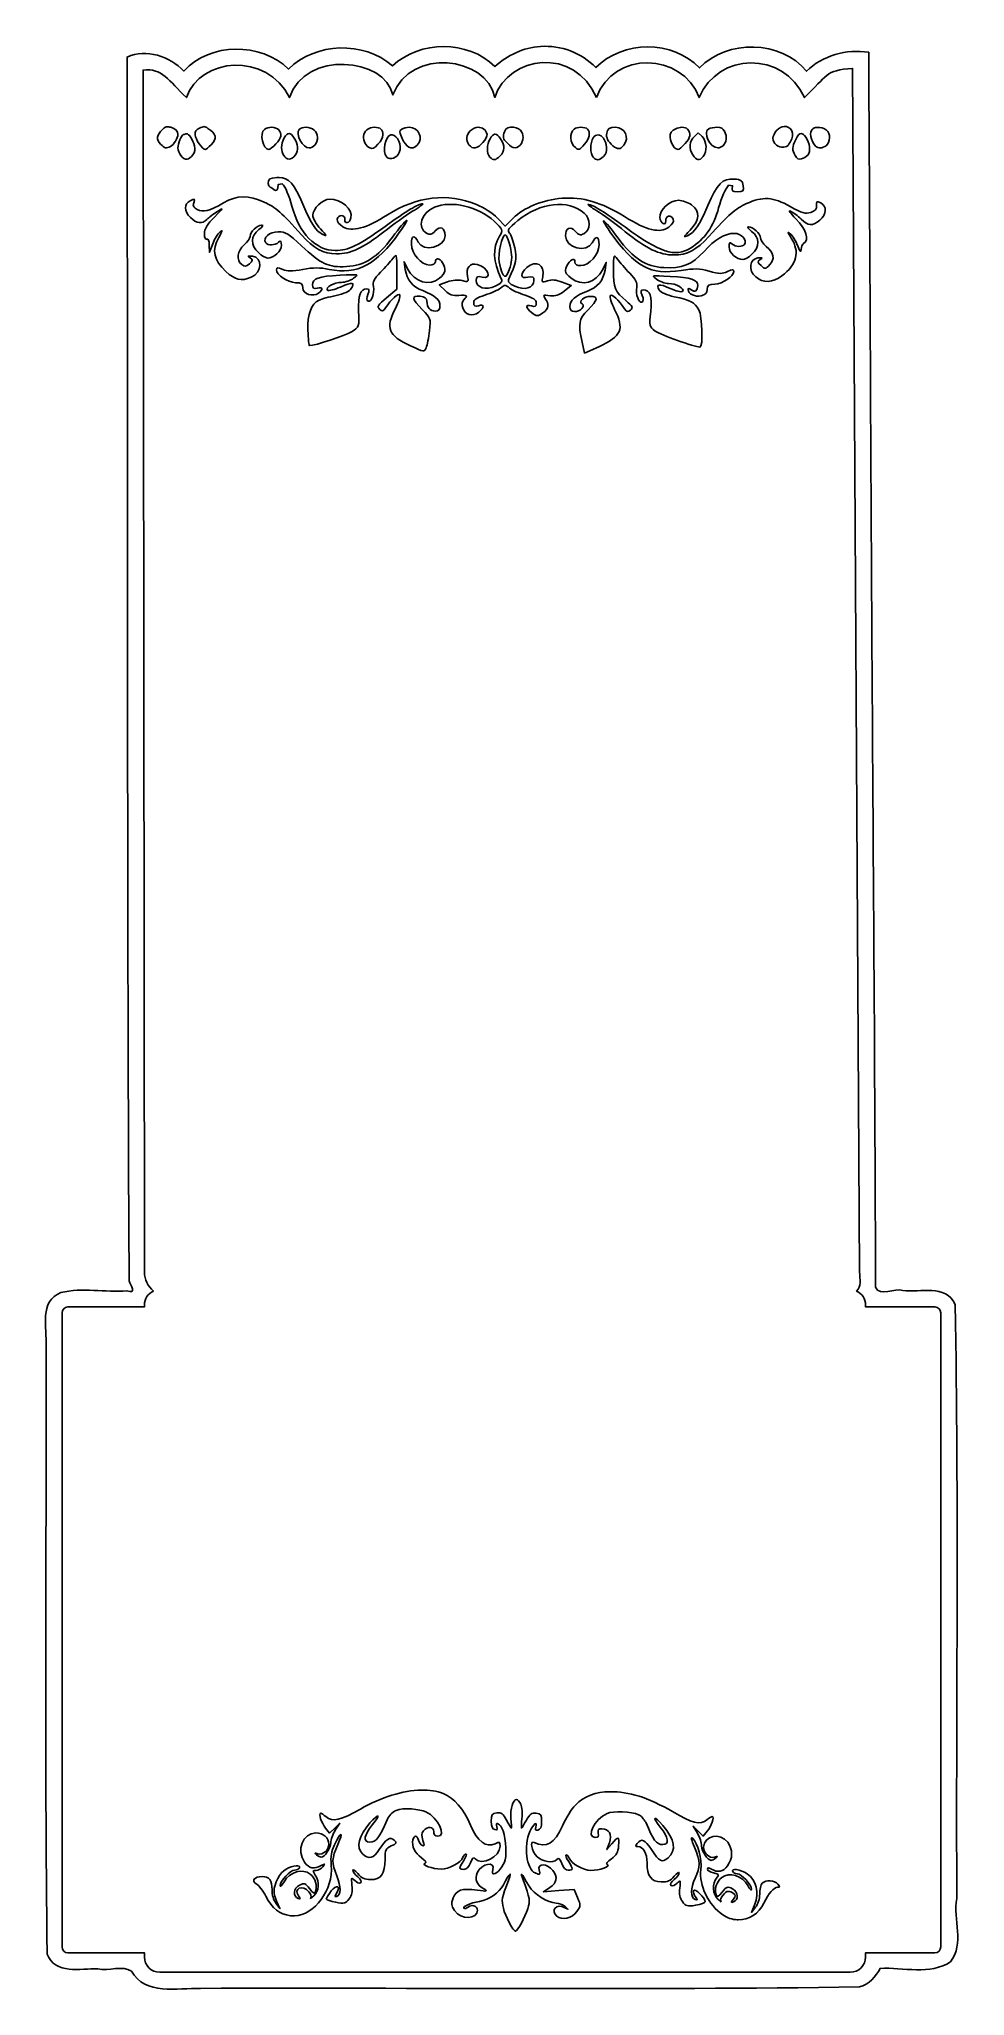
# Model space of a CAD drawing. Header units: centimetres. Extents: x -4.6 to 4.6, y -9.6 to 9.6.
import ezdxf

# ---------------------------------------------------------------- set-up
doc = ezdxf.new("R2010")
doc.units = ezdxf.units.CM
doc.header["$MEASUREMENT"] = 0
doc.layers.add('Layer 1', color=7, linetype='Continuous')

msp = doc.modelspace()

# ---------------------------------------------------------------- linework, layer by layer
at = {"layer": 'Layer 1', "color": 17, "lineweight": 25}
msp.add_open_spline([(0.38244, 9.57493), (0.21553, 9.56729), (0.05622, 9.48332), (-0.06487, 9.37897), (-0.06487, 9.37897), (-0.3338, 9.64009), (-0.80561, 9.63546), (-1.07359, 9.38476), (-1.07359, 9.38476), (-1.35845, 9.63107), (-1.83303, 9.61658), (-2.09885, 9.35251), (-2.09885, 9.35251), (-2.37466, 9.61662), (-2.86819, 9.61737), (-3.13073, 9.33267), (-3.13073, 9.33267), (-3.27141, 9.47917), (-3.49759, 9.55601), (-3.69049, 9.47075), (-3.69049, 9.47075), (-3.68164, 5.44909), (-3.69221, 1.42738), (-3.66982, -2.59425), (-3.66982, -2.59425), (-3.65163, -2.6341), (-3.59472, -2.72827), (-3.69128, -2.69128), (-3.69128, -2.69128), (-3.90739, -2.71134), (-4.13111, -2.65308), (-4.34203, -2.70918), (-4.34203, -2.70918), (-4.55645, -2.78868), (-4.48254, -3.05967), (-4.48568, -3.23501), (-4.48568, -3.23501), (-4.48743, -5.23263), (-4.50036, -7.23151), (-4.47845, -9.22951), (-4.47845, -9.22951), (-4.39717, -9.43414), (-4.14961, -9.37036), (-3.97905, -9.37503), (-3.97905, -9.37503), (-3.87241, -9.39907), (-3.73186, -9.33827), (-3.64667, -9.39653), (-3.64667, -9.39653), (-3.51328, -9.64138), (-3.19228, -9.56244), (-2.96537, -9.56742), (-2.96537, -9.56742), (-0.80116, -9.56073), (1.36421, -9.58426), (3.52767, -9.55363), (3.52767, -9.55363), (3.62057, -9.52959), (3.6888, -9.44832), (3.73024, -9.3709), (3.73024, -9.3709), (3.95779, -9.35766), (4.22582, -9.44046), (4.42477, -9.30475), (4.42477, -9.30475), (4.56555, -9.12554), (4.44595, -8.88796), (4.4866, -8.68298), (4.4866, -8.68298), (4.4769, -6.7309), (4.50852, -4.77401), (4.46941, -2.82494), (4.46941, -2.82494), (4.37576, -2.62184), (4.12657, -2.71262), (3.95513, -2.68686), (3.95513, -2.68686), (3.87203, -2.66119), (3.72959, -2.75618), (3.68559, -2.65544), (3.68559, -2.65544), (3.67603, 0.44715), (3.64637, 3.55014), (3.63403, 6.65292), (3.63403, 6.65292), (3.62916, 7.60818), (3.62268, 8.56344), (3.61779, 9.5187), (3.61779, 9.5187), (3.39874, 9.55149), (3.16252, 9.48716), (3.00594, 9.33101), (3.00594, 9.33101), (2.7503, 9.63753), (2.22669, 9.64728), (1.95009, 9.36408), (1.95009, 9.36408), (1.68707, 9.63868), (1.19548, 9.63788), (0.92979, 9.36656), (0.92979, 9.36656), (0.78892, 9.51265), (0.58606, 9.58999), (0.38243, 9.57492), (0.38243, 9.57492), (0.38243, 9.57492), (0.38244, 9.57493), (0.38244, 9.57493)], degree=3, knots=[0, 0, 0, 0, 0.03571429, 0.03571429, 0.03571429, 0.03571429, 0.07142857, 0.07142857, 0.07142857, 0.07142857, 0.10714286, 0.10714286, 0.10714286, 0.10714286, 0.14285714, 0.14285714, 0.14285714, 0.14285714, 0.17857143, 0.17857143, 0.17857143, 0.17857143, 0.21428571, 0.21428571, 0.21428571, 0.21428571, 0.25, 0.25, 0.25, 0.25, 0.28571429, 0.28571429, 0.28571429, 0.28571429, 0.32142857, 0.32142857, 0.32142857, 0.32142857, 0.35714286, 0.35714286, 0.35714286, 0.35714286, 0.39285714, 0.39285714, 0.39285714, 0.39285714, 0.42857143, 0.42857143, 0.42857143, 0.42857143, 0.46428571, 0.46428571, 0.46428571, 0.46428571, 0.5, 0.5, 0.5, 0.5, 0.53571429, 0.53571429, 0.53571429, 0.53571429, 0.57142857, 0.57142857, 0.57142857, 0.57142857, 0.60714286, 0.60714286, 0.60714286, 0.60714286, 0.64285714, 0.64285714, 0.64285714, 0.64285714, 0.67857143, 0.67857143, 0.67857143, 0.67857143, 0.71428571, 0.71428571, 0.71428571, 0.71428571, 0.75, 0.75, 0.75, 0.75, 0.78571429, 0.78571429, 0.78571429, 0.78571429, 0.82142857, 0.82142857, 0.82142857, 0.82142857, 0.85714286, 0.85714286, 0.85714286, 0.85714286, 0.89285714, 0.89285714, 0.89285714, 0.89285714, 0.92857143, 0.92857143, 0.92857143, 0.92857143, 1, 1, 1, 1], dxfattribs=at)
at = {"layer": 'Layer 1', "color": 54, "lineweight": 25}
for points, knots in [([(0.93641, 9.07139), (0.72084, 9.5737), (0.06751, 9.48904), (-0.06584, 9.07212), (-0.06584, 9.07212), (-0.14884, 9.47848), (-0.89686, 9.56683), (-1.07058, 9.09681), (-1.07058, 9.09681), (-1.14465, 9.46392), (-1.93672, 9.54251), (-2.08811, 9.07139), (-2.08811, 9.07139), (-2.31158, 9.52394), (-2.97186, 9.46888), (-3.1051, 9.07139), (-3.1051, 9.07139), (-3.27811, 9.24095), (-3.34615, 9.36479), (-3.53174, 9.34176), (-3.53174, 9.34176), (-3.53174, 9.34176), (-3.51934, -2.50413), (-3.51934, -2.50413), (-3.51934, -2.50413), (-3.51934, -2.58088), (-3.48431, -2.6487), (-3.43004, -2.6943), (-3.43004, -2.6943), (-3.48239, -2.71789), (-3.51934, -2.77022), (-3.51934, -2.83155), (-3.51934, -2.83155), (-3.51934, -2.83155), (-3.51934, -2.85057), (-3.51934, -2.85057), (-3.51934, -2.85057), (-3.51934, -2.85057), (-4.27258, -2.85057), (-4.27258, -2.85057), (-4.27258, -2.85057), (-4.30479, -2.85057), (-4.33046, -2.87624), (-4.33046, -2.90845), (-4.33046, -2.90845), (-4.33046, -2.90845), (-4.33046, -9.15923), (-4.33046, -9.15923), (-4.33046, -9.15923), (-4.33046, -9.19144), (-4.30479, -9.21711), (-4.27258, -9.21711), (-4.27258, -9.21711), (-4.27258, -9.21711), (-3.51934, -9.21711), (-3.51934, -9.21711), (-3.51934, -9.21711), (-3.51934, -9.21711), (-3.51934, -9.25845), (-3.51934, -9.25845), (-3.51934, -9.25845), (-3.51934, -9.34196), (-3.45155, -9.40893), (-3.36803, -9.40893), (-3.36803, -9.40893), (-3.36803, -9.40893), (3.4359, -9.40893), (3.4359, -9.40893), (3.4359, -9.40893), (3.51941, -9.40893), (3.58721, -9.34196), (3.58721, -9.25845), (3.58721, -9.25845), (3.58721, -9.25845), (3.58721, -9.21711), (3.58721, -9.21711), (3.58721, -9.21711), (3.58721, -9.21711), (4.27017, -9.21711), (4.27017, -9.21711), (4.27017, -9.21711), (4.30238, -9.21711), (4.32805, -9.19144), (4.32805, -9.15923), (4.32805, -9.15923), (4.32805, -9.15923), (4.32805, -2.90845), (4.32805, -2.90845), (4.32805, -2.90845), (4.32805, -2.87624), (4.30238, -2.85057), (4.27017, -2.85057), (4.27017, -2.85057), (4.27017, -2.85057), (3.58721, -2.85057), (3.58721, -2.85057), (3.58721, -2.85057), (3.58721, -2.85057), (3.58721, -2.83155), (3.58721, -2.83155), (3.58721, -2.83155), (3.58721, -2.77022), (3.55025, -2.71789), (3.49791, -2.6943), (3.49791, -2.6943), (3.55218, -2.6487), (3.52874, -2.58088), (3.52874, -2.50413), (3.52874, -2.50413), (3.52874, -2.50413), (3.45905, 9.35913), (3.45905, 9.35913), (3.45905, 9.35913), (3.18437, 9.33851), (3.216, 9.29081), (2.98461, 9.0714), (2.98461, 9.0714), (2.77478, 9.53566), (2.13316, 9.51811), (1.94721, 9.0714), (1.94721, 9.0714), (1.77792, 9.52184), (1.10404, 9.53474), (0.93641, 9.0714), (0.93641, 9.0714), (0.93641, 9.0714), (0.93641, 9.07139), (0.93641, 9.07139)], [0, 0, 0, 0, 0.03030303, 0.03030303, 0.03030303, 0.03030303, 0.06060606, 0.06060606, 0.06060606, 0.06060606, 0.09090909, 0.09090909, 0.09090909, 0.09090909, 0.12121212, 0.12121212, 0.12121212, 0.12121212, 0.15151515, 0.15151515, 0.15151515, 0.15151515, 0.18181818, 0.18181818, 0.18181818, 0.18181818, 0.21212121, 0.21212121, 0.21212121, 0.21212121, 0.24242424, 0.24242424, 0.24242424, 0.24242424, 0.27272727, 0.27272727, 0.27272727, 0.27272727, 0.3030303, 0.3030303, 0.3030303, 0.3030303, 0.33333333, 0.33333333, 0.33333333, 0.33333333, 0.36363636, 0.36363636, 0.36363636, 0.36363636, 0.39393939, 0.39393939, 0.39393939, 0.39393939, 0.42424242, 0.42424242, 0.42424242, 0.42424242, 0.45454545, 0.45454545, 0.45454545, 0.45454545, 0.48484848, 0.48484848, 0.48484848, 0.48484848, 0.51515152, 0.51515152, 0.51515152, 0.51515152, 0.54545455, 0.54545455, 0.54545455, 0.54545455, 0.57575758, 0.57575758, 0.57575758, 0.57575758, 0.60606061, 0.60606061, 0.60606061, 0.60606061, 0.63636364, 0.63636364, 0.63636364, 0.63636364, 0.66666667, 0.66666667, 0.66666667, 0.66666667, 0.6969697, 0.6969697, 0.6969697, 0.6969697, 0.72727273, 0.72727273, 0.72727273, 0.72727273, 0.75757576, 0.75757576, 0.75757576, 0.75757576, 0.78787879, 0.78787879, 0.78787879, 0.78787879, 0.81818182, 0.81818182, 0.81818182, 0.81818182, 0.84848485, 0.84848485, 0.84848485, 0.84848485, 0.87878788, 0.87878788, 0.87878788, 0.87878788, 0.90909091, 0.90909091, 0.90909091, 0.90909091, 0.93939394, 0.93939394, 0.93939394, 0.93939394, 1, 1, 1, 1]), ([(-3.29361, 8.78366), (-3.28396, 8.78415), (-3.27337, 8.78199), (-3.25888, 8.77787), (-3.25888, 8.77787), (-3.21169, 8.76445), (-3.189, 8.74201), (-3.1886, 8.70842), (-3.1886, 8.70842), (-3.18822, 8.67595), (-3.23162, 8.60514), (-3.26136, 8.58936), (-3.26136, 8.58936), (-3.30339, 8.56705), (-3.3183, 8.57058), (-3.35975, 8.61168), (-3.35975, 8.61168), (-3.40463, 8.65619), (-3.39857, 8.7048), (-3.34156, 8.7572), (-3.34156, 8.7572), (-3.32214, 8.77505), (-3.30969, 8.78284), (-3.2936, 8.78366), (-3.2936, 8.78366), (-3.2936, 8.78366), (-3.29361, 8.78366), (-3.29361, 8.78366)], [0, 0, 0, 0, 0.125, 0.125, 0.125, 0.125, 0.25, 0.25, 0.25, 0.25, 0.375, 0.375, 0.375, 0.375, 0.5, 0.5, 0.5, 0.5, 0.625, 0.625, 0.625, 0.625, 0.75, 0.75, 0.75, 0.75, 1, 1, 1, 1]), ([(-3.10592, 8.71504), (-3.08005, 8.71596), (-3.03997, 8.657), (-3.02572, 8.59432), (-3.02572, 8.59432), (-3.01781, 8.55954), (-3.02204, 8.53643), (-3.04226, 8.50585), (-3.04226, 8.50585), (-3.05732, 8.48306), (-3.08351, 8.46378), (-3.10014, 8.46286), (-3.10014, 8.46286), (-3.1399, 8.46065), (-3.18861, 8.52334), (-3.18861, 8.57696), (-3.18861, 8.57696), (-3.18862, 8.61491), (-3.1523, 8.70594), (-3.13735, 8.70594), (-3.13735, 8.70594), (-3.13416, 8.70594), (-3.12251, 8.70896), (-3.11089, 8.71338), (-3.11089, 8.71338), (-3.10929, 8.71399), (-3.10765, 8.71497), (-3.10593, 8.71503), (-3.10593, 8.71503), (-3.10593, 8.71503), (-3.10592, 8.71504), (-3.10592, 8.71504)], [0, 0, 0, 0, 0.11111111, 0.11111111, 0.11111111, 0.11111111, 0.22222222, 0.22222222, 0.22222222, 0.22222222, 0.33333333, 0.33333333, 0.33333333, 0.33333333, 0.44444444, 0.44444444, 0.44444444, 0.44444444, 0.55555556, 0.55555556, 0.55555556, 0.55555556, 0.66666667, 0.66666667, 0.66666667, 0.66666667, 0.77777778, 0.77777778, 0.77777778, 0.77777778, 1, 1, 1, 1]), ([(-2.93229, 8.78448), (-2.92092, 8.78424), (-2.91, 8.77863), (-2.89343, 8.76794), (-2.89343, 8.76794), (-2.80908, 8.71357), (-2.80119, 8.67051), (-2.86284, 8.60506), (-2.86284, 8.60506), (-2.88635, 8.58009), (-2.91128, 8.55959), (-2.91824, 8.55958), (-2.91824, 8.55958), (-2.94655, 8.55958), (-3.01822, 8.66108), (-3.01994, 8.70345), (-3.01994, 8.70345), (-3.02141, 8.73948), (-3.01326, 8.75175), (-2.97612, 8.7696), (-2.97612, 8.7696), (-2.95553, 8.7795), (-2.94366, 8.78472), (-2.9323, 8.78448), (-2.9323, 8.78448), (-2.9323, 8.78448), (-2.93229, 8.78448), (-2.93229, 8.78448)], [0, 0, 0, 0, 0.125, 0.125, 0.125, 0.125, 0.25, 0.25, 0.25, 0.25, 0.375, 0.375, 0.375, 0.375, 0.5, 0.5, 0.5, 0.5, 0.625, 0.625, 0.625, 0.625, 0.75, 0.75, 0.75, 0.75, 1, 1, 1, 1]), ([(-2.26339, 8.77787), (-2.23629, 8.77665), (-2.20983, 8.76784), (-2.19559, 8.75224), (-2.19559, 8.75224), (-2.159, 8.71214), (-2.16676, 8.6749), (-2.2237, 8.61416), (-2.2237, 8.61416), (-2.25196, 8.58401), (-2.28313, 8.55934), (-2.29315, 8.55959), (-2.29315, 8.55959), (-2.35278, 8.56109), (-2.38778, 8.71978), (-2.33697, 8.75803), (-2.33697, 8.75803), (-2.31822, 8.77215), (-2.29049, 8.7791), (-2.26338, 8.77787), (-2.26338, 8.77787), (-2.26338, 8.77787), (-2.26339, 8.77787), (-2.26339, 8.77787)], [0, 0, 0, 0, 0.14285714, 0.14285714, 0.14285714, 0.14285714, 0.28571429, 0.28571429, 0.28571429, 0.28571429, 0.42857143, 0.42857143, 0.42857143, 0.42857143, 0.57142857, 0.57142857, 0.57142857, 0.57142857, 0.71428571, 0.71428571, 0.71428571, 0.71428571, 1, 1, 1, 1]), ([(-2.09389, 8.71752), (-2.0789, 8.7171), (-2.06332, 8.7022), (-2.04263, 8.67204), (-2.04263, 8.67204), (-2.00447, 8.61645), (-1.99983, 8.55007), (-2.03105, 8.50585), (-2.03105, 8.50585), (-2.11318, 8.38955), (-2.21757, 8.54968), (-2.14102, 8.67452), (-2.14102, 8.67452), (-2.12319, 8.70361), (-2.10889, 8.71793), (-2.09389, 8.71751), (-2.09389, 8.71751), (-2.09389, 8.71751), (-2.09389, 8.71752), (-2.09389, 8.71752)], [0, 0, 0, 0, 0.16666667, 0.16666667, 0.16666667, 0.16666667, 0.33333333, 0.33333333, 0.33333333, 0.33333333, 0.5, 0.5, 0.5, 0.5, 0.66666667, 0.66666667, 0.66666667, 0.66666667, 1, 1, 1, 1]), ([(-1.92605, 8.77787), (-1.89726, 8.77677), (-1.86675, 8.76753), (-1.84667, 8.75141), (-1.84667, 8.75141), (-1.80525, 8.71814), (-1.80203, 8.64509), (-1.84006, 8.60341), (-1.84006, 8.60341), (-1.85483, 8.58723), (-1.87929, 8.57447), (-1.89463, 8.57447), (-1.89463, 8.57447), (-1.95889, 8.57447), (-2.0328, 8.71065), (-1.99385, 8.7572), (-1.99385, 8.7572), (-1.9814, 8.77208), (-1.95484, 8.77897), (-1.92605, 8.77787)], [0, 0, 0, 0, 0.16666667, 0.16666667, 0.16666667, 0.16666667, 0.33333333, 0.33333333, 0.33333333, 0.33333333, 0.5, 0.5, 0.5, 0.5, 0.66666667, 0.66666667, 0.66666667, 0.66666667, 1, 1, 1, 1]), ([(-1.25302, 8.7787), (-1.19347, 8.7787), (-1.16951, 8.75666), (-1.16951, 8.70263), (-1.16951, 8.70263), (-1.16951, 8.6762), (-1.1867, 8.64376), (-1.21747, 8.61168), (-1.21747, 8.61168), (-1.25733, 8.57012), (-1.27072, 8.56347), (-1.2985, 8.57447), (-1.2985, 8.57447), (-1.33262, 8.58799), (-1.36051, 8.6413), (-1.36051, 8.69188), (-1.36051, 8.69188), (-1.36051, 8.73599), (-1.30773, 8.7787), (-1.25302, 8.7787)], [0, 0, 0, 0, 0.16666667, 0.16666667, 0.16666667, 0.16666667, 0.33333333, 0.33333333, 0.33333333, 0.33333333, 0.5, 0.5, 0.5, 0.5, 0.66666667, 0.66666667, 0.66666667, 0.66666667, 1, 1, 1, 1]), ([(-1.07938, 8.70429), (-1.0235, 8.70142), (-0.9786, 8.59971), (-1.00745, 8.53066), (-1.00745, 8.53066), (-1.0309, 8.4745), (-1.09888, 8.44947), (-1.13147, 8.48518), (-1.13147, 8.48518), (-1.17821, 8.53641), (-1.14926, 8.69233), (-1.09096, 8.70346), (-1.09096, 8.70346), (-1.08716, 8.70418), (-1.08311, 8.70448), (-1.07938, 8.70429)], [0, 0, 0, 0, 0.2, 0.2, 0.2, 0.2, 0.4, 0.4, 0.4, 0.4, 0.6, 0.6, 0.6, 0.6, 1, 1, 1, 1]), ([(-0.90906, 8.7787), (-0.81574, 8.7787), (-0.76596, 8.66744), (-0.83051, 8.60341), (-0.83051, 8.60341), (-0.88742, 8.54697), (-0.93982, 8.57412), (-0.98595, 8.68361), (-0.98595, 8.68361), (-1.00858, 8.73733), (-1.00823, 8.74173), (-0.98347, 8.75968), (-0.98347, 8.75968), (-0.96899, 8.77018), (-0.93556, 8.7787), (-0.90906, 8.7787)], [0, 0, 0, 0, 0.2, 0.2, 0.2, 0.2, 0.4, 0.4, 0.4, 0.4, 0.6, 0.6, 0.6, 0.6, 1, 1, 1, 1]), ([(-0.23189, 8.77787), (-0.18886, 8.78004), (-0.14993, 8.75445), (-0.14259, 8.70676), (-0.14259, 8.70676), (-0.14047, 8.69296), (-0.15848, 8.65784), (-0.1831, 8.62821), (-0.1831, 8.62821), (-0.23504, 8.56571), (-0.28655, 8.55768), (-0.32118, 8.60671), (-0.32118, 8.60671), (-0.35418, 8.65344), (-0.34949, 8.70194), (-0.30795, 8.74314), (-0.30795, 8.74314), (-0.28508, 8.76582), (-0.2577, 8.77656), (-0.23188, 8.77787), (-0.23188, 8.77787), (-0.23188, 8.77787), (-0.23189, 8.77787), (-0.23189, 8.77787)], [0, 0, 0, 0, 0.14285714, 0.14285714, 0.14285714, 0.14285714, 0.28571429, 0.28571429, 0.28571429, 0.28571429, 0.42857143, 0.42857143, 0.42857143, 0.42857143, 0.57142857, 0.57142857, 0.57142857, 0.57142857, 0.71428571, 0.71428571, 0.71428571, 0.71428571, 1, 1, 1, 1]), ([(-0.06239, 8.7109), (-0.04666, 8.71), (-0.03027, 8.69355), (-0.00947, 8.66294), (-0.00947, 8.66294), (0.03525, 8.59712), (0.03375, 8.54371), (-0.01443, 8.49592), (-0.01443, 8.49592), (-0.06077, 8.44996), (-0.08003, 8.44742), (-0.11448, 8.48517), (-0.11448, 8.48517), (-0.14847, 8.52242), (-0.14802, 8.60565), (-0.11283, 8.66542), (-0.11283, 8.66542), (-0.09719, 8.69198), (-0.08293, 8.70698), (-0.06901, 8.71007), (-0.06901, 8.71007), (-0.06677, 8.71057), (-0.06464, 8.71103), (-0.0624, 8.7109), (-0.0624, 8.7109), (-0.0624, 8.7109), (-0.06239, 8.7109), (-0.06239, 8.7109)], [0, 0, 0, 0, 0.125, 0.125, 0.125, 0.125, 0.25, 0.25, 0.25, 0.25, 0.375, 0.375, 0.375, 0.375, 0.5, 0.5, 0.5, 0.5, 0.625, 0.625, 0.625, 0.625, 0.75, 0.75, 0.75, 0.75, 1, 1, 1, 1]), ([(0.08974, 8.7787), (0.12384, 8.78084), (0.16552, 8.76972), (0.18648, 8.74893), (0.18648, 8.74893), (0.22266, 8.71305), (0.22143, 8.64331), (0.18317, 8.60258), (0.18317, 8.60258), (0.13829, 8.5548), (0.10007, 8.56723), (0.02938, 8.65219), (0.02938, 8.65219), (0.01126, 8.67397), (0.01838, 8.72874), (0.04344, 8.7605), (0.04344, 8.7605), (0.05198, 8.77133), (0.06928, 8.77741), (0.08974, 8.77869), (0.08974, 8.77869), (0.08974, 8.77869), (0.08974, 8.7787), (0.08974, 8.7787)], [0, 0, 0, 0, 0.14285714, 0.14285714, 0.14285714, 0.14285714, 0.28571429, 0.28571429, 0.28571429, 0.28571429, 0.42857143, 0.42857143, 0.42857143, 0.42857143, 0.57142857, 0.57142857, 0.57142857, 0.57142857, 0.71428571, 0.71428571, 0.71428571, 0.71428571, 1, 1, 1, 1]), ([(0.78262, 8.77787), (0.80916, 8.77803), (0.83554, 8.77281), (0.84711, 8.76133), (0.84711, 8.76133), (0.87892, 8.72978), (0.86681, 8.66485), (0.819, 8.61085), (0.819, 8.61085), (0.7681, 8.55335), (0.76264, 8.55173), (0.72805, 8.57778), (0.72805, 8.57778), (0.67309, 8.61917), (0.6658, 8.72164), (0.71482, 8.76051), (0.71482, 8.76051), (0.72947, 8.77213), (0.75608, 8.77773), (0.78262, 8.77787)], [0, 0, 0, 0, 0.16666667, 0.16666667, 0.16666667, 0.16666667, 0.33333333, 0.33333333, 0.33333333, 0.33333333, 0.5, 0.5, 0.5, 0.5, 0.66666667, 0.66666667, 0.66666667, 0.66666667, 1, 1, 1, 1]), ([(0.95212, 8.70346), (0.99028, 8.70293), (1.02777, 8.65533), (1.0348, 8.58026), (1.0348, 8.58026), (1.03862, 8.53951), (1.0312, 8.51856), (1.00421, 8.49179), (1.00421, 8.49179), (0.96199, 8.44992), (0.93598, 8.44775), (0.90334, 8.48352), (0.90334, 8.48352), (0.87205, 8.51781), (0.87182, 8.6294), (0.90251, 8.67286), (0.90251, 8.67286), (0.91755, 8.69416), (0.93477, 8.70369), (0.95212, 8.70345), (0.95212, 8.70345), (0.95212, 8.70345), (0.95212, 8.70346), (0.95212, 8.70346)], [0, 0, 0, 0, 0.14285714, 0.14285714, 0.14285714, 0.14285714, 0.28571429, 0.28571429, 0.28571429, 0.28571429, 0.42857143, 0.42857143, 0.42857143, 0.42857143, 0.57142857, 0.57142857, 0.57142857, 0.57142857, 0.71428571, 0.71428571, 0.71428571, 0.71428571, 1, 1, 1, 1]), ([(1.12327, 8.7787), (1.21421, 8.77915), (1.26393, 8.6736), (1.20595, 8.60259), (1.20595, 8.60259), (1.16969, 8.55818), (1.1436, 8.55677), (1.09764, 8.59598), (1.09764, 8.59598), (1.04735, 8.63888), (1.02927, 8.67599), (1.03646, 8.72), (1.03646, 8.72), (1.04368, 8.76419), (1.06454, 8.77842), (1.12328, 8.7787), (1.12328, 8.7787), (1.12328, 8.7787), (1.12327, 8.7787), (1.12327, 8.7787)], [0, 0, 0, 0, 0.16666667, 0.16666667, 0.16666667, 0.16666667, 0.33333333, 0.33333333, 0.33333333, 0.33333333, 0.5, 0.5, 0.5, 0.5, 0.66666667, 0.66666667, 0.66666667, 0.66666667, 1, 1, 1, 1]), ([(1.77812, 8.77787), (1.80198, 8.77881), (1.8234, 8.77333), (1.83352, 8.76051), (1.83352, 8.76051), (1.87019, 8.71403), (1.86392, 8.67761), (1.80872, 8.6183), (1.80872, 8.6183), (1.77841, 8.58574), (1.7472, 8.5596), (1.73927, 8.5596), (1.73927, 8.5596), (1.68811, 8.5596), (1.63928, 8.68128), (1.67147, 8.7291), (1.67147, 8.7291), (1.69056, 8.75745), (1.73836, 8.77631), (1.77813, 8.77788), (1.77813, 8.77788), (1.77813, 8.77788), (1.77812, 8.77787), (1.77812, 8.77787)], [0, 0, 0, 0, 0.14285714, 0.14285714, 0.14285714, 0.14285714, 0.28571429, 0.28571429, 0.28571429, 0.28571429, 0.42857143, 0.42857143, 0.42857143, 0.42857143, 0.57142857, 0.57142857, 0.57142857, 0.57142857, 0.71428571, 0.71428571, 0.71428571, 0.71428571, 1, 1, 1, 1]), ([(1.93852, 8.7233), (1.93852, 8.7233), (1.97655, 8.68609), (1.97655, 8.68609), (1.97655, 8.68609), (2.02378, 8.63925), (2.02831, 8.54085), (1.98565, 8.49013), (1.98565, 8.49013), (1.9477, 8.44501), (1.92389, 8.44849), (1.88395, 8.50667), (1.88395, 8.50667), (1.84259, 8.56692), (1.85065, 8.64154), (1.90379, 8.69105), (1.90379, 8.69105), (1.90379, 8.69105), (1.93852, 8.7233), (1.93852, 8.7233)], [0, 0, 0, 0, 0.16666667, 0.16666667, 0.16666667, 0.16666667, 0.33333333, 0.33333333, 0.33333333, 0.33333333, 0.5, 0.5, 0.5, 0.5, 0.66666667, 0.66666667, 0.66666667, 0.66666667, 1, 1, 1, 1]), ([(2.1229, 8.7787), (2.16636, 8.7787), (2.17924, 8.77107), (2.19897, 8.73322), (2.19897, 8.73322), (2.22483, 8.68362), (2.21874, 8.63281), (2.18243, 8.59679), (2.18243, 8.59679), (2.1697, 8.58417), (2.14808, 8.57418), (2.13447, 8.57447), (2.13447, 8.57447), (2.05356, 8.57619), (1.97838, 8.72929), (2.04187, 8.76299), (2.04187, 8.76299), (2.05797, 8.77153), (2.0942, 8.7787), (2.1229, 8.7787)], [0, 0, 0, 0, 0.16666667, 0.16666667, 0.16666667, 0.16666667, 0.33333333, 0.33333333, 0.33333333, 0.33333333, 0.5, 0.5, 0.5, 0.5, 0.66666667, 0.66666667, 0.66666667, 0.66666667, 1, 1, 1, 1]), ([(2.78353, 8.78614), (2.85073, 8.79244), (2.90007, 8.71492), (2.84389, 8.63235), (2.84389, 8.63235), (2.83037, 8.61247), (2.81894, 8.59485), (2.81826, 8.59349), (2.81826, 8.59349), (2.81758, 8.59213), (2.80047, 8.58736), (2.78023, 8.58274), (2.78023, 8.58274), (2.73202, 8.57174), (2.67357, 8.61988), (2.67357, 8.67038), (2.67357, 8.67038), (2.67357, 8.69107), (2.69105, 8.72594), (2.71326, 8.74893), (2.71326, 8.74893), (2.7362, 8.77268), (2.76114, 8.78404), (2.78354, 8.78614), (2.78354, 8.78614), (2.78354, 8.78614), (2.78353, 8.78614), (2.78353, 8.78614)], [0, 0, 0, 0, 0.125, 0.125, 0.125, 0.125, 0.25, 0.25, 0.25, 0.25, 0.375, 0.375, 0.375, 0.375, 0.5, 0.5, 0.5, 0.5, 0.625, 0.625, 0.625, 0.625, 0.75, 0.75, 0.75, 0.75, 1, 1, 1, 1]), ([(2.95303, 8.71752), (2.9666, 8.71709), (2.981, 8.70473), (2.99851, 8.68031), (2.99851, 8.68031), (3.03865, 8.62432), (3.04828, 8.54219), (3.01835, 8.50502), (3.01835, 8.50502), (3.00522, 8.48872), (2.97703, 8.47177), (2.95634, 8.46699), (2.95634, 8.46699), (2.92581, 8.45994), (2.91381, 8.46597), (2.8935, 8.50006), (2.8935, 8.50006), (2.86099, 8.55463), (2.86197, 8.5807), (2.89929, 8.65716), (2.89929, 8.65716), (2.91941, 8.69839), (2.93558, 8.71806), (2.95303, 8.71752)], [0, 0, 0, 0, 0.14285714, 0.14285714, 0.14285714, 0.14285714, 0.28571429, 0.28571429, 0.28571429, 0.28571429, 0.42857143, 0.42857143, 0.42857143, 0.42857143, 0.57142857, 0.57142857, 0.57142857, 0.57142857, 0.71428571, 0.71428571, 0.71428571, 0.71428571, 1, 1, 1, 1]), ([(3.1093, 8.77705), (3.14141, 8.77909), (3.17976, 8.77044), (3.20273, 8.75142), (3.20273, 8.75142), (3.243, 8.71807), (3.24067, 8.62757), (3.1986, 8.59598), (3.1986, 8.59598), (3.16419, 8.57014), (3.11704, 8.56878), (3.09525, 8.5935), (3.09525, 8.5935), (3.04551, 8.64992), (3.03035, 8.72896), (3.063, 8.76135), (3.063, 8.76135), (3.0728, 8.77107), (3.09003, 8.77584), (3.1093, 8.77706), (3.1093, 8.77706), (3.1093, 8.77706), (3.1093, 8.77705), (3.1093, 8.77705)], [0, 0, 0, 0, 0.14285714, 0.14285714, 0.14285714, 0.14285714, 0.28571429, 0.28571429, 0.28571429, 0.28571429, 0.42857143, 0.42857143, 0.42857143, 0.42857143, 0.57142857, 0.57142857, 0.57142857, 0.57142857, 0.71428571, 0.71428571, 0.71428571, 0.71428571, 1, 1, 1, 1]), ([(-2.19394, 8.28426), (-2.09541, 8.2841), (-2.04202, 8.22243), (-1.95747, 8.0205), (-1.95747, 8.0205), (-1.87374, 7.82053), (-1.83208, 7.75745), (-1.75986, 7.72202), (-1.75986, 7.72202), (-1.71694, 7.70096), (-1.72196, 7.71202), (-1.78384, 7.77659), (-1.78384, 7.77659), (-1.82686, 7.82148), (-1.86001, 7.8802), (-1.85991, 7.91054), (-1.85991, 7.91054), (-1.8597, 7.97536), (-1.76172, 8.07034), (-1.69537, 8.07012), (-1.69537, 8.07012), (-1.57687, 8.06971), (-1.46573, 7.97167), (-1.48453, 7.88491), (-1.48453, 7.88491), (-1.49568, 7.83344), (-1.5487, 7.81952), (-1.54406, 7.8692), (-1.54406, 7.8692), (-1.53947, 7.91835), (-1.60794, 7.92062), (-1.61847, 7.87168), (-1.61847, 7.87168), (-1.62295, 7.85085), (-1.59916, 7.81894), (-1.56307, 7.79727), (-1.56307, 7.79727), (-1.4741, 7.74383), (-1.3347, 7.78113), (-1.12403, 7.91468), (-1.12403, 7.91468), (-0.83398, 8.09855), (-0.5329, 8.13394), (-0.24677, 8.01721), (-0.24677, 8.01721), (-0.1751, 7.98797), (-0.08229, 7.92813), (-0.04006, 7.88409), (-0.04006, 7.88409), (-0.04006, 7.88409), (0.03683, 7.80389), (0.03683, 7.80389), (0.03683, 7.80389), (0.03683, 7.80389), (0.11455, 7.88327), (0.11455, 7.88327), (0.11455, 7.88327), (0.21272, 7.98427), (0.41154, 8.06505), (0.59659, 8.0784), (0.59659, 8.0784), (0.80083, 8.09313), (0.98211, 8.03991), (1.21092, 7.89815), (1.21092, 7.89815), (1.4339, 7.76), (1.56021, 7.73038), (1.64831, 7.7948), (1.64831, 7.7948), (1.68657, 7.82278), (1.70022, 7.84807), (1.68965, 7.87335), (1.68965, 7.87335), (1.67026, 7.91975), (1.6131, 7.90604), (1.61772, 7.85599), (1.61772, 7.85599), (1.62308, 7.79784), (1.56748, 7.82959), (1.55984, 7.88906), (1.55984, 7.88906), (1.55069, 7.96033), (1.65873, 8.05886), (1.74588, 8.05856), (1.74588, 8.05856), (1.78148, 8.05843), (1.8381, 8.03779), (1.87238, 8.01308), (1.87238, 8.01308), (1.95975, 7.95012), (1.95499, 7.86454), (1.8575, 7.76421), (1.8575, 7.76421), (1.79518, 7.70007), (1.79046, 7.68887), (1.83352, 7.70964), (1.83352, 7.70964), (1.90598, 7.74458), (1.94768, 7.80708), (2.03278, 8.00647), (2.03278, 8.00647), (2.12445, 8.22124), (2.17888, 8.2767), (2.29075, 8.26775), (2.29075, 8.26775), (2.36237, 8.26202), (2.37546, 8.25237), (2.3817, 8.2016), (2.3817, 8.2016), (2.38806, 8.14995), (2.38151, 8.14271), (2.3263, 8.1429), (2.3263, 8.1429), (2.2693, 8.14309), (2.26399, 8.14918), (2.27752, 8.20243), (2.27752, 8.20243), (2.27752, 8.20243), (2.23783, 8.20656), (2.23783, 8.20656), (2.23783, 8.20656), (2.20523, 8.17389), (2.16582, 8.08534), (2.13944, 7.98497), (2.13944, 7.98497), (2.09116, 7.80129), (2.00199, 7.67328), (1.86163, 7.58727), (1.86163, 7.58727), (1.7106, 7.49473), (1.56073, 7.54228), (1.22002, 7.79315), (1.22002, 7.79315), (1.01413, 7.94475), (0.89507, 8.0179), (0.85291, 8.01805), (0.85291, 8.01805), (0.8435, 8.01808), (0.883, 7.98962), (0.94055, 7.95438), (0.94055, 7.95438), (0.99811, 7.91914), (1.12333, 7.82696), (1.21919, 7.74933), (1.21919, 7.74933), (1.42619, 7.5817), (1.55522, 7.51985), (1.69792, 7.51947), (1.69792, 7.51947), (1.8286, 7.51912), (1.92274, 7.56915), (2.04353, 7.70302), (2.04353, 7.70302), (2.23769, 7.91822), (2.30312, 7.97524), (2.41312, 8.02548), (2.41312, 8.02548), (2.57494, 8.09939), (2.67649, 8.09257), (2.84472, 7.99737), (2.84472, 7.99737), (2.96203, 7.93098), (2.99438, 7.92168), (3.04646, 7.93867), (3.04646, 7.93867), (3.09132, 7.95331), (3.10757, 7.97253), (3.10351, 8.0073), (3.10351, 8.0073), (3.09863, 8.04911), (3.10381, 8.05226), (3.14485, 8.0321), (3.14485, 8.0321), (3.2082, 8.001), (3.20422, 7.92083), (3.13658, 7.86343), (3.13658, 7.86343), (3.06469, 7.80243), (3.02291, 7.8041), (2.95303, 7.87253), (2.95303, 7.87253), (2.92151, 7.90339), (2.87407, 7.93919), (2.84802, 7.95191), (2.84802, 7.95191), (2.82197, 7.96462), (2.84568, 7.93018), (2.90094, 7.87502), (2.90094, 7.87502), (3.00038, 7.77574), (3.03489, 7.66587), (2.97701, 7.63359), (2.97701, 7.63359), (2.96394, 7.6263), (2.95287, 7.59923), (2.95221, 7.57323), (2.95221, 7.57323), (2.95139, 7.54098), (2.94059, 7.55218), (2.91831, 7.60961), (2.91831, 7.60961), (2.90035, 7.65591), (2.86794, 7.70958), (2.84555, 7.72867), (2.84555, 7.72867), (2.8152, 7.75455), (2.81759, 7.74315), (2.85547, 7.68485), (2.85547, 7.68485), (2.94185, 7.55191), (2.91006, 7.42526), (2.76204, 7.31278), (2.76204, 7.31278), (2.67276, 7.24494), (2.57669, 7.24159), (2.5049, 7.30286), (2.5049, 7.30286), (2.42949, 7.36721), (2.44273, 7.4819), (2.5264, 7.49055), (2.5264, 7.49055), (2.57288, 7.49535), (2.57748, 7.49177), (2.54955, 7.47484), (2.54955, 7.47484), (2.5184, 7.45596), (2.51951, 7.44827), (2.55699, 7.41448), (2.55699, 7.41448), (2.59821, 7.37732), (2.60166, 7.37799), (2.64381, 7.4244), (2.64381, 7.4244), (2.69607, 7.48194), (2.68487, 7.53802), (2.60743, 7.60465), (2.60743, 7.60465), (2.57614, 7.63157), (2.55031, 7.66916), (2.55038, 7.68899), (2.55038, 7.68899), (2.55051, 7.73057), (2.47853, 7.79715), (2.43297, 7.7973), (2.43297, 7.7973), (2.41593, 7.79735), (2.4301, 7.77736), (2.46439, 7.75265), (2.46439, 7.75265), (2.54588, 7.69392), (2.54717, 7.59789), (2.4677, 7.5261), (2.4677, 7.5261), (2.43558, 7.49709), (2.39566, 7.47395), (2.3784, 7.47401), (2.3784, 7.47401), (2.31547, 7.47422), (2.24178, 7.54091), (2.24197, 7.59803), (2.24197, 7.59803), (2.24213, 7.64238), (2.24884, 7.64966), (2.27091, 7.62945), (2.27091, 7.62945), (2.30516, 7.59808), (2.37582, 7.59537), (2.39576, 7.62449), (2.39576, 7.62449), (2.42373, 7.66535), (2.36099, 7.73266), (2.29489, 7.7328), (2.29489, 7.7328), (2.20594, 7.73299), (2.09986, 7.66999), (1.99558, 7.55503), (1.99558, 7.55503), (1.87699, 7.42431), (1.77352, 7.38258), (1.59953, 7.39463), (1.59953, 7.39463), (1.41705, 7.40726), (1.29735, 7.48416), (1.14891, 7.68567), (1.14891, 7.68567), (1.01033, 7.8738), (0.94479, 7.92468), (1.07202, 7.7452), (1.07202, 7.7452), (1.31758, 7.39878), (1.46439, 7.31896), (1.76986, 7.36734), (1.76986, 7.36734), (1.90041, 7.38801), (1.94788, 7.38677), (2.04602, 7.3599), (2.04602, 7.3599), (2.14655, 7.33238), (2.17365, 7.33116), (2.22627, 7.35577), (2.22627, 7.35577), (2.27521, 7.37866), (2.28836, 7.37899), (2.28828, 7.35742), (2.28828, 7.35742), (2.28812, 7.30824), (2.17744, 7.23428), (2.10142, 7.23257), (2.10142, 7.23257), (2.0404, 7.2312), (2.02715, 7.22193), (2.02701, 7.18048), (2.02701, 7.18048), (2.02688, 7.14481), (2.00983, 7.12633), (1.96748, 7.11681), (1.96748, 7.11681), (1.90776, 7.10339), (1.83753, 7.13713), (1.83767, 7.17882), (1.83767, 7.17882), (1.83772, 7.19198), (1.84972, 7.19107), (1.86909, 7.17634), (1.86909, 7.17634), (1.90657, 7.14784), (1.93257, 7.16525), (1.93276, 7.21933), (1.93276, 7.21933), (1.93295, 7.27626), (1.87203, 7.29613), (1.66156, 7.30863), (1.66156, 7.30863), (1.47499, 7.3197), (1.4737, 7.31968), (1.52761, 7.27969), (1.52761, 7.27969), (1.55753, 7.25749), (1.61065, 7.2393), (1.64585, 7.23918), (1.64585, 7.23918), (1.71826, 7.23894), (1.81093, 7.18577), (1.7831, 7.16063), (1.7831, 7.16063), (1.77302, 7.15153), (1.71853, 7.16498), (1.66156, 7.1904), (1.66156, 7.1904), (1.55043, 7.23996), (1.51766, 7.23482), (1.55325, 7.17386), (1.55325, 7.17386), (1.56611, 7.15184), (1.62827, 7.1242), (1.70042, 7.10854), (1.70042, 7.10854), (1.8671, 7.07237), (1.90122, 7.05433), (1.94433, 6.9779), (1.94433, 6.9779), (1.97902, 6.91639), (1.98789, 6.61233), (1.95508, 6.61244), (1.95508, 6.61244), (1.90324, 6.61263), (1.56546, 6.73332), (1.51521, 6.76954), (1.51521, 6.76954), (1.45509, 6.81286), (1.45347, 6.81938), (1.46973, 6.96219), (1.46973, 6.96219), (1.48706, 7.11437), (1.46594, 7.17444), (1.39614, 7.17468), (1.39614, 7.17468), (1.37184, 7.17476), (1.36952, 7.16209), (1.38622, 7.12176), (1.38622, 7.12176), (1.40015, 7.08812), (1.39986, 7.06368), (1.38539, 7.05561), (1.38539, 7.05561), (1.35316, 7.03764), (1.31818, 7.13426), (1.33247, 7.20113), (1.33247, 7.20113), (1.34146, 7.24318), (1.32387, 7.27714), (1.26302, 7.34004), (1.26302, 7.34004), (1.21858, 7.38598), (1.1649, 7.44788), (1.14313, 7.47729), (1.14313, 7.47729), (1.10437, 7.52965), (1.10314, 7.52789), (1.10262, 7.37394), (1.10262, 7.37394), (1.10202, 7.19899), (1.11936, 7.15682), (1.2283, 7.06719), (1.2283, 7.06719), (1.291, 7.0156), (1.29824, 7.00074), (1.27129, 6.97707), (1.27129, 6.97707), (1.24457, 6.95359), (1.2342, 6.95632), (1.21176, 6.9903), (1.21176, 6.9903), (1.15589, 7.07487), (1.08517, 7.13887), (1.0712, 7.11846), (1.0712, 7.11846), (1.06324, 7.10683), (1.08249, 7.04646), (1.11419, 6.98369), (1.11419, 6.98369), (1.21285, 6.78836), (1.18334, 6.71832), (0.95792, 6.61575), (0.95792, 6.61575), (0.95792, 6.61575), (0.81901, 6.55208), (0.81901, 6.55208), (0.81901, 6.55208), (0.81901, 6.55208), (0.79421, 6.66122), (0.79421, 6.66122), (0.79421, 6.66122), (0.75258, 6.84054), (0.76078, 6.88824), (0.85209, 6.97955), (0.85209, 6.97955), (0.94978, 7.07723), (0.95701, 7.11157), (0.87938, 7.11184), (0.87938, 7.11184), (0.81297, 7.11208), (0.75296, 7.05951), (0.79339, 7.0366), (0.79339, 7.0366), (0.83016, 7.01576), (0.77613, 6.96116), (0.71898, 6.96136), (0.71898, 6.96136), (0.68808, 6.96147), (0.67421, 6.97752), (0.67433, 7.01262), (0.67433, 7.01262), (0.67454, 7.07286), (0.72689, 7.11821), (0.84548, 7.16227), (0.84548, 7.16227), (0.94638, 7.19976), (1.00199, 7.26623), (1.01994, 7.37146), (1.01994, 7.37146), (1.01994, 7.37146), (1.03234, 7.44587), (1.03234, 7.44587), (1.03234, 7.44587), (1.03234, 7.44587), (0.99677, 7.37723), (0.99677, 7.37723), (0.99677, 7.37723), (0.92559, 7.23965), (0.79582, 7.20515), (0.6834, 7.29372), (0.6834, 7.29372), (0.62597, 7.33897), (0.6208, 7.35328), (0.64123, 7.40534), (0.64123, 7.40534), (0.66737, 7.47195), (0.72327, 7.50218), (0.72309, 7.44916), (0.72309, 7.44916), (0.72301, 7.42745), (0.74461, 7.41456), (0.78097, 7.41443), (0.78097, 7.41443), (0.86217, 7.41415), (0.9609, 7.5271), (0.96122, 7.62031), (0.96122, 7.62031), (0.96152, 7.7073), (0.93242, 7.71572), (0.89425, 7.64015), (0.89425, 7.64015), (0.84126, 7.53528), (0.62926, 7.59033), (0.62967, 7.70878), (0.62967, 7.70878), (0.62993, 7.78392), (0.67864, 7.80668), (0.72641, 7.75343), (0.72641, 7.75343), (0.76068, 7.71522), (0.77683, 7.71042), (0.81157, 7.72945), (0.81157, 7.72945), (0.87819, 7.76595), (0.88071, 7.87555), (0.8157, 7.93202), (0.8157, 7.93202), (0.65725, 8.06966), (0.38141, 8.03894), (0.16168, 7.85926), (0.16168, 7.85926), (0.0686, 7.78315), (0.05494, 7.7626), (0.079, 7.73606), (0.079, 7.73606), (0.09495, 7.71845), (0.11763, 7.65299), (0.13026, 7.59137), (0.13026, 7.59137), (0.1525, 7.48284), (0.14334, 7.4359), (0.07156, 7.28379), (0.07156, 7.28379), (0.05885, 7.25686), (0.07444, 7.23791), (0.13109, 7.21103), (0.13109, 7.21103), (0.22458, 7.16666), (0.31936, 7.19515), (0.31961, 7.26725), (0.31961, 7.26725), (0.31974, 7.30549), (0.30946, 7.31059), (0.26008, 7.2995), (0.26008, 7.2995), (0.1855, 7.28274), (0.18028, 7.33221), (0.24933, 7.39458), (0.24933, 7.39458), (0.33844, 7.47507), (0.43215, 7.4237), (0.40643, 7.30859), (0.40643, 7.30859), (0.39284, 7.24779), (0.39499, 7.24531), (0.45191, 7.26477), (0.45191, 7.26477), (0.49516, 7.27956), (0.53558, 7.27613), (0.59908, 7.25154), (0.59908, 7.25154), (0.59908, 7.25154), (0.68672, 7.21764), (0.68672, 7.21764), (0.68672, 7.21764), (0.68672, 7.21764), (0.61809, 7.1639), (0.61809, 7.1639), (0.61809, 7.1639), (0.56907, 7.12552), (0.52934, 7.11189), (0.48166, 7.11842), (0.48166, 7.11842), (0.40472, 7.12896), (0.40401, 7.12776), (0.44363, 7.06964), (0.44363, 7.06964), (0.47572, 7.02256), (0.4532, 6.97219), (0.38327, 6.93239), (0.38327, 6.93239), (0.35445, 6.91599), (0.3328, 6.92128), (0.29645, 6.95141), (0.29645, 6.95141), (0.23453, 7.00273), (0.23347, 7.03466), (0.2948, 7.01673), (0.2948, 7.01673), (0.33126, 7.00607), (0.34264, 7.01291), (0.34276, 7.04567), (0.34276, 7.04567), (0.34287, 7.07707), (0.31352, 7.09698), (0.23197, 7.12256), (0.23197, 7.12256), (0.17115, 7.14163), (0.10203, 7.17391), (0.07818, 7.19367), (0.07818, 7.19367), (0.0378, 7.22714), (0.03197, 7.22686), (-0.00864, 7.19367), (-0.00864, 7.19367), (-0.03262, 7.17407), (-0.10231, 7.14287), (-0.16326, 7.12422), (-0.16326, 7.12422), (-0.24499, 7.09919), (-0.27395, 7.07955), (-0.27405, 7.04815), (-0.27405, 7.04815), (-0.27416, 7.01539), (-0.26345, 7.0088), (-0.22692, 7.01921), (-0.22692, 7.01921), (-0.16665, 7.03639), (-0.16573, 7.00421), (-0.22527, 6.95554), (-0.22527, 6.95554), (-0.25454, 6.93161), (-0.28906, 6.92324), (-0.32035, 6.93239), (-0.32035, 6.93239), (-0.37761, 6.94913), (-0.41058, 7.04354), (-0.37161, 7.07874), (-0.37161, 7.07874), (-0.3276, 7.11849), (-0.34063, 7.12927), (-0.42205, 7.12091), (-0.42205, 7.12091), (-0.48126, 7.11483), (-0.51231, 7.12628), (-0.556, 7.16887), (-0.556, 7.16887), (-0.556, 7.16887), (-0.61305, 7.22427), (-0.61305, 7.22427), (-0.61305, 7.22427), (-0.61305, 7.22427), (-0.53367, 7.25404), (-0.53367, 7.25404), (-0.53367, 7.25404), (-0.48221, 7.27352), (-0.432, 7.27782), (-0.38898, 7.26644), (-0.38898, 7.26644), (-0.32572, 7.2497), (-0.32303, 7.25164), (-0.33606, 7.31192), (-0.33606, 7.31192), (-0.35326, 7.39141), (-0.30768, 7.44549), (-0.23932, 7.42685), (-0.23932, 7.42685), (-0.133, 7.39787), (-0.0861, 7.27695), (-0.19054, 7.30117), (-0.19054, 7.30117), (-0.23985, 7.3126), (-0.24911, 7.30716), (-0.24924, 7.26892), (-0.24924, 7.26892), (-0.24948, 7.19681), (-0.15535, 7.16814), (-0.06155, 7.21187), (-0.06155, 7.21187), (-0.00471, 7.23837), (0.01051, 7.25679), (-0.00202, 7.2838), (-0.00202, 7.2838), (-0.0851, 7.46292), (-0.08996, 7.58067), (-0.01938, 7.70383), (-0.01938, 7.70383), (0.01613, 7.76578), (0.01548, 7.7695), (-0.0723, 7.85183), (-0.0723, 7.85183), (-0.22821, 7.99805), (-0.49582, 8.06053), (-0.661, 7.98991), (-0.661, 7.98991), (-0.79251, 7.93368), (-0.83659, 7.78898), (-0.73872, 7.73442), (-0.73872, 7.73442), (-0.70409, 7.71511), (-0.68728, 7.71958), (-0.65273, 7.75757), (-0.65273, 7.75757), (-0.60366, 7.81152), (-0.55655, 7.7881), (-0.55682, 7.70961), (-0.55682, 7.70961), (-0.55721, 7.59479), (-0.77042, 7.54412), (-0.8214, 7.64677), (-0.8214, 7.64677), (-0.85906, 7.72259), (-0.88807, 7.71392), (-0.88837, 7.62693), (-0.88837, 7.62693), (-0.88869, 7.53373), (-0.79098, 7.41967), (-0.70978, 7.4194), (-0.70978, 7.4194), (-0.67476, 7.41927), (-0.65197, 7.43183), (-0.6519, 7.45165), (-0.6519, 7.45165), (-0.65174, 7.49733), (-0.61061, 7.49139), (-0.58162, 7.44173), (-0.58162, 7.44173), (-0.54472, 7.37853), (-0.55232, 7.33873), (-0.60973, 7.29042), (-0.60973, 7.29042), (-0.70927, 7.20666), (-0.85861, 7.25058), (-0.9264, 7.38385), (-0.9264, 7.38385), (-0.9264, 7.38385), (-0.96113, 7.45248), (-0.96113, 7.45248), (-0.96113, 7.45248), (-0.96113, 7.45248), (-0.94873, 7.37807), (-0.94873, 7.37807), (-0.94873, 7.37807), (-0.93151, 7.27272), (-0.87657, 7.20624), (-0.77592, 7.16806), (-0.77592, 7.16806), (-0.65763, 7.12318), (-0.60622, 7.07699), (-0.60642, 7.01675), (-0.60642, 7.01675), (-0.60655, 6.98106), (-0.62024, 6.9662), (-0.65272, 6.96631), (-0.65272, 6.96631), (-0.7053, 6.9665), (-0.73434, 7.00129), (-0.7354, 7.06388), (-0.7354, 7.06388), (-0.73592, 7.09469), (-0.75502, 7.10846), (-0.80155, 7.11349), (-0.80155, 7.11349), (-0.89014, 7.12307), (-0.88421, 7.08677), (-0.78088, 6.98203), (-0.78088, 6.98203), (-0.69822, 6.89825), (-0.6958, 6.89086), (-0.70977, 6.77284), (-0.70977, 6.77284), (-0.71774, 6.70551), (-0.73253, 6.63043), (-0.74284, 6.60582), (-0.74284, 6.60582), (-0.76138, 6.56158), (-0.76365, 6.56216), (-0.89663, 6.62401), (-0.89663, 6.62401), (-1.11707, 6.72654), (-1.1458, 6.79741), (-1.04628, 6.99112), (-1.04628, 6.99112), (-1.01415, 7.05367), (-0.99458, 7.11421), (-1.00246, 7.12589), (-1.00246, 7.12589), (-1.01629, 7.14639), (-1.08657, 7.08192), (-1.14302, 6.99773), (-1.14302, 6.99773), (-1.16548, 6.96423), (-1.1764, 6.96233), (-1.20255, 6.98533), (-1.20255, 6.98533), (-1.229, 7.00859), (-1.21695, 7.02784), (-1.1331, 7.09778), (-1.1331, 7.09778), (-1.1331, 7.09778), (-1.03223, 7.18129), (-1.03223, 7.18129), (-1.03223, 7.18129), (-1.03223, 7.18129), (-1.03223, 7.35988), (-1.03223, 7.35988), (-1.03223, 7.35988), (-1.03163, 7.53349), (-1.03218, 7.53655), (-1.07109, 7.48473), (-1.07109, 7.48473), (-1.09306, 7.45547), (-1.14787, 7.39476), (-1.19263, 7.34913), (-1.19263, 7.34913), (-1.25391, 7.28665), (-1.27078, 7.25234), (-1.26208, 7.21022), (-1.26208, 7.21022), (-1.24824, 7.14325), (-1.28455, 7.04651), (-1.31665, 7.0647), (-1.31665, 7.0647), (-1.33106, 7.07286), (-1.33163, 7.0973), (-1.31748, 7.13085), (-1.31748, 7.13085), (-1.30051, 7.17106), (-1.30227, 7.18451), (-1.32658, 7.18459), (-1.32658, 7.18459), (-1.39225, 7.1848), (-1.41515, 7.12494), (-1.40844, 6.96714), (-1.40844, 6.96714), (-1.40182, 6.81156), (-1.40191, 6.8094), (-1.47872, 6.76209), (-1.47872, 6.76209), (-1.53871, 6.72514), (-1.84168, 6.62549), (-1.89296, 6.62566), (-1.89296, 6.62566), (-1.8981, 6.62568), (-1.905, 6.69339), (-1.90784, 6.77614), (-1.90784, 6.77614), (-1.91332, 6.93577), (-1.87551, 7.03852), (-1.79787, 7.07462), (-1.79787, 7.07462), (-1.77514, 7.08519), (-1.69966, 7.10565), (-1.63085, 7.1201), (-1.63085, 7.1201), (-1.55127, 7.1368), (-1.49645, 7.1616), (-1.48037, 7.18873), (-1.48037, 7.18873), (-1.44232, 7.25289), (-1.46587, 7.25629), (-1.5862, 7.20361), (-1.5862, 7.20361), (-1.64628, 7.1773), (-1.70351, 7.16302), (-1.71353, 7.17219), (-1.71353, 7.17219), (-1.74119, 7.19752), (-1.64869, 7.25016), (-1.57628, 7.24991), (-1.57628, 7.24991), (-1.54109, 7.24978), (-1.48729, 7.26761), (-1.45722, 7.2896), (-1.45722, 7.2896), (-1.40303, 7.32922), (-1.40453, 7.32998), (-1.59117, 7.32019), (-1.59117, 7.32019), (-1.80698, 7.30886), (-1.86215, 7.28914), (-1.86237, 7.22593), (-1.86237, 7.22593), (-1.8625, 7.19165), (-1.85149, 7.18354), (-1.81524, 7.19203), (-1.81524, 7.19203), (-1.75929, 7.20513), (-1.75283, 7.18073), (-1.80284, 7.14325), (-1.80284, 7.14325), (-1.85848, 7.10155), (-1.95766, 7.13436), (-1.95746, 7.19451), (-1.95746, 7.19451), (-1.95733, 7.23596), (-1.97003, 7.24481), (-2.03105, 7.2466), (-2.03105, 7.2466), (-2.10763, 7.24884), (-2.21808, 7.32404), (-2.21791, 7.37393), (-2.21791, 7.37393), (-2.21783, 7.39629), (-2.2049, 7.3974), (-2.15673, 7.37724), (-2.15673, 7.37724), (-2.11037, 7.35784), (-2.06395, 7.35776), (-1.95829, 7.37724), (-1.95829, 7.37724), (-1.85445, 7.39638), (-1.78944, 7.39642), (-1.69701, 7.37807), (-1.69701, 7.37807), (-1.4192, 7.32289), (-1.23535, 7.41946), (-1.00744, 7.74022), (-1.00744, 7.74022), (-0.87633, 7.92474), (-0.93121, 7.88777), (-1.07607, 7.69392), (-1.07607, 7.69392), (-1.2257, 7.49368), (-1.34646, 7.4167), (-1.52834, 7.40536), (-1.52834, 7.40536), (-1.70321, 7.39446), (-1.78046, 7.43009), (-1.97069, 7.61041), (-1.97069, 7.61041), (-2.09602, 7.72921), (-2.12695, 7.74824), (-2.20055, 7.74849), (-2.20055, 7.74849), (-2.2868, 7.74879), (-2.35601, 7.68801), (-2.32375, 7.64018), (-2.32375, 7.64018), (-2.30401, 7.61092), (-2.23254, 7.61319), (-2.19807, 7.64431), (-2.19807, 7.64431), (-2.17586, 7.66437), (-2.16898, 7.65807), (-2.16913, 7.61372), (-2.16913, 7.61372), (-2.16932, 7.55659), (-2.24345, 7.48948), (-2.30638, 7.4897), (-2.30638, 7.4897), (-2.32364, 7.48975), (-2.36459, 7.51338), (-2.3965, 7.54262), (-2.3965, 7.54262), (-2.47548, 7.61495), (-2.47344, 7.711), (-2.39154, 7.76917), (-2.39154, 7.76917), (-2.35196, 7.79728), (-2.34125, 7.81374), (-2.36343, 7.81382), (-2.36343, 7.81382), (-2.40737, 7.81398), (-2.47738, 7.74603), (-2.47753, 7.70303), (-2.47753, 7.70303), (-2.47758, 7.68527), (-2.50435, 7.6481), (-2.53706, 7.62035), (-2.53706, 7.62035), (-2.60474, 7.56292), (-2.61601, 7.46764), (-2.56021, 7.42522), (-2.56021, 7.42522), (-2.52989, 7.40216), (-2.51676, 7.40328), (-2.48332, 7.43349), (-2.48332, 7.43349), (-2.44779, 7.46559), (-2.44717, 7.473), (-2.47836, 7.49219), (-2.47836, 7.49219), (-2.5062, 7.50932), (-2.50067, 7.51219), (-2.45438, 7.50707), (-2.45438, 7.50707), (-2.35147, 7.49568), (-2.36128, 7.34317), (-2.46761, 7.29954), (-2.46761, 7.29954), (-2.5684, 7.25818), (-2.62209, 7.27097), (-2.71648, 7.35742), (-2.71648, 7.35742), (-2.83622, 7.46708), (-2.85753, 7.56641), (-2.78676, 7.69063), (-2.78676, 7.69063), (-2.74868, 7.75746), (-2.74494, 7.77276), (-2.77353, 7.74768), (-2.77353, 7.74768), (-2.79513, 7.72874), (-2.828, 7.67562), (-2.84629, 7.62944), (-2.84629, 7.62944), (-2.84629, 7.62944), (-2.87936, 7.54593), (-2.87936, 7.54593), (-2.87936, 7.54593), (-2.87936, 7.54593), (-2.88019, 7.61704), (-2.88019, 7.61704), (-2.88019, 7.61704), (-2.88066, 7.65894), (-2.89022, 7.68269), (-2.90417, 7.67492), (-2.90417, 7.67492), (-2.91805, 7.66718), (-2.92828, 7.68984), (-2.92815, 7.72866), (-2.92815, 7.72866), (-2.92799, 7.77665), (-2.89948, 7.82307), (-2.82645, 7.89568), (-2.82645, 7.89568), (-2.7385, 7.98311), (-2.73533, 7.98959), (-2.79916, 7.94942), (-2.79916, 7.94942), (-2.83954, 7.92401), (-2.88653, 7.88834), (-2.90334, 7.87004), (-2.90334, 7.87004), (-2.94677, 7.82277), (-3.00579, 7.8293), (-3.0654, 7.8874), (-3.0654, 7.8874), (-3.13045, 7.95081), (-3.13136, 8.02339), (-3.06705, 8.05442), (-3.06705, 8.05442), (-3.0229, 8.07573), (-3.01949, 8.07329), (-3.03315, 8.03458), (-3.03315, 8.03458), (-3.04416, 8.0034), (-3.03373, 7.98412), (-2.99843, 7.96678), (-2.99843, 7.96678), (-2.93856, 7.93739), (-2.88322, 7.9517), (-2.74129, 8.03293), (-2.74129, 8.03293), (-2.60638, 8.11013), (-2.49055, 8.11224), (-2.3378, 8.0412), (-2.3378, 8.0412), (-2.22815, 7.99021), (-2.16337, 7.93361), (-1.97069, 7.71709), (-1.97069, 7.71709), (-1.85083, 7.58239), (-1.75658, 7.53078), (-1.6259, 7.53023), (-1.6259, 7.53023), (-1.48638, 7.52965), (-1.36258, 7.58785), (-1.16123, 7.74686), (-1.16123, 7.74686), (-1.06967, 7.81916), (-0.94116, 7.91104), (-0.87598, 7.95109), (-0.87598, 7.95109), (-0.81079, 7.99114), (-0.76568, 8.02381), (-0.77593, 8.02385), (-0.77593, 8.02385), (-0.81965, 8.02401), (-0.93691, 7.95344), (-1.14635, 7.80143), (-1.14635, 7.80143), (-1.40912, 7.61073), (-1.50557, 7.56478), (-1.63996, 7.56413), (-1.63996, 7.56413), (-1.82803, 7.56322), (-1.99777, 7.73698), (-2.06495, 7.99987), (-2.06495, 7.99987), (-2.09064, 8.10042), (-2.12931, 8.18939), (-2.16169, 8.22229), (-2.16169, 8.22229), (-2.16169, 8.22229), (-2.20055, 8.21568), (-2.20055, 8.21568), (-2.20055, 8.21568), (-2.19606, 8.15703), (-2.22649, 8.14191), (-2.24189, 8.16194), (-2.24189, 8.16194), (-2.26637, 8.19377), (-2.29825, 8.18274), (-2.29811, 8.22312), (-2.29811, 8.22312), (-2.29795, 8.26925), (-2.28544, 8.27824), (-2.21377, 8.28348), (-2.21377, 8.28348), (-2.20677, 8.28399), (-2.2005, 8.28432), (-2.19393, 8.28431), (-2.19393, 8.28431), (-2.19393, 8.28431), (-2.19394, 8.28426), (-2.19394, 8.28426)], [0, 0, 0, 0, 0.00362319, 0.00362319, 0.00362319, 0.00362319, 0.00724638, 0.00724638, 0.00724638, 0.00724638, 0.01086957, 0.01086957, 0.01086957, 0.01086957, 0.01449275, 0.01449275, 0.01449275, 0.01449275, 0.01811594, 0.01811594, 0.01811594, 0.01811594, 0.02173913, 0.02173913, 0.02173913, 0.02173913, 0.02536232, 0.02536232, 0.02536232, 0.02536232, 0.02898551, 0.02898551, 0.02898551, 0.02898551, 0.0326087, 0.0326087, 0.0326087, 0.0326087, 0.03623188, 0.03623188, 0.03623188, 0.03623188, 0.03985507, 0.03985507, 0.03985507, 0.03985507, 0.04347826, 0.04347826, 0.04347826, 0.04347826, 0.04710145, 0.04710145, 0.04710145, 0.04710145, 0.05072464, 0.05072464, 0.05072464, 0.05072464, 0.05434783, 0.05434783, 0.05434783, 0.05434783, 0.05797101, 0.05797101, 0.05797101, 0.05797101, 0.0615942, 0.0615942, 0.0615942, 0.0615942, 0.06521739, 0.06521739, 0.06521739, 0.06521739, 0.06884058, 0.06884058, 0.06884058, 0.06884058, 0.07246377, 0.07246377, 0.07246377, 0.07246377, 0.07608696, 0.07608696, 0.07608696, 0.07608696, 0.07971014, 0.07971014, 0.07971014, 0.07971014, 0.08333333, 0.08333333, 0.08333333, 0.08333333, 0.08695652, 0.08695652, 0.08695652, 0.08695652, 0.09057971, 0.09057971, 0.09057971, 0.09057971, 0.0942029, 0.0942029, 0.0942029, 0.0942029, 0.09782609, 0.09782609, 0.09782609, 0.09782609, 0.10144928, 0.10144928, 0.10144928, 0.10144928, 0.10507246, 0.10507246, 0.10507246, 0.10507246, 0.10869565, 0.10869565, 0.10869565, 0.10869565, 0.11231884, 0.11231884, 0.11231884, 0.11231884, 0.11594203, 0.11594203, 0.11594203, 0.11594203, 0.11956522, 0.11956522, 0.11956522, 0.11956522, 0.12318841, 0.12318841, 0.12318841, 0.12318841, 0.12681159, 0.12681159, 0.12681159, 0.12681159, 0.13043478, 0.13043478, 0.13043478, 0.13043478, 0.13405797, 0.13405797, 0.13405797, 0.13405797, 0.13768116, 0.13768116, 0.13768116, 0.13768116, 0.14130435, 0.14130435, 0.14130435, 0.14130435, 0.14492754, 0.14492754, 0.14492754, 0.14492754, 0.14855072, 0.14855072, 0.14855072, 0.14855072, 0.15217391, 0.15217391, 0.15217391, 0.15217391, 0.1557971, 0.1557971, 0.1557971, 0.1557971, 0.15942029, 0.15942029, 0.15942029, 0.15942029, 0.16304348, 0.16304348, 0.16304348, 0.16304348, 0.16666667, 0.16666667, 0.16666667, 0.16666667, 0.17028986, 0.17028986, 0.17028986, 0.17028986, 0.17391304, 0.17391304, 0.17391304, 0.17391304, 0.17753623, 0.17753623, 0.17753623, 0.17753623, 0.18115942, 0.18115942, 0.18115942, 0.18115942, 0.18478261, 0.18478261, 0.18478261, 0.18478261, 0.1884058, 0.1884058, 0.1884058, 0.1884058, 0.19202899, 0.19202899, 0.19202899, 0.19202899, 0.19565217, 0.19565217, 0.19565217, 0.19565217, 0.19927536, 0.19927536, 0.19927536, 0.19927536, 0.20289855, 0.20289855, 0.20289855, 0.20289855, 0.20652174, 0.20652174, 0.20652174, 0.20652174, 0.21014493, 0.21014493, 0.21014493, 0.21014493, 0.21376812, 0.21376812, 0.21376812, 0.21376812, 0.2173913, 0.2173913, 0.2173913, 0.2173913, 0.22101449, 0.22101449, 0.22101449, 0.22101449, 0.22463768, 0.22463768, 0.22463768, 0.22463768, 0.22826087, 0.22826087, 0.22826087, 0.22826087, 0.23188406, 0.23188406, 0.23188406, 0.23188406, 0.23550725, 0.23550725, 0.23550725, 0.23550725, 0.23913043, 0.23913043, 0.23913043, 0.23913043, 0.24275362, 0.24275362, 0.24275362, 0.24275362, 0.24637681, 0.24637681, 0.24637681, 0.24637681, 0.25, 0.25, 0.25, 0.25, 0.25362319, 0.25362319, 0.25362319, 0.25362319, 0.25724638, 0.25724638, 0.25724638, 0.25724638, 0.26086957, 0.26086957, 0.26086957, 0.26086957, 0.26449275, 0.26449275, 0.26449275, 0.26449275, 0.26811594, 0.26811594, 0.26811594, 0.26811594, 0.27173913, 0.27173913, 0.27173913, 0.27173913, 0.27536232, 0.27536232, 0.27536232, 0.27536232, 0.27898551, 0.27898551, 0.27898551, 0.27898551, 0.2826087, 0.2826087, 0.2826087, 0.2826087, 0.28623188, 0.28623188, 0.28623188, 0.28623188, 0.28985507, 0.28985507, 0.28985507, 0.28985507, 0.29347826, 0.29347826, 0.29347826, 0.29347826, 0.29710145, 0.29710145, 0.29710145, 0.29710145, 0.30072464, 0.30072464, 0.30072464, 0.30072464, 0.30434783, 0.30434783, 0.30434783, 0.30434783, 0.30797101, 0.30797101, 0.30797101, 0.30797101, 0.3115942, 0.3115942, 0.3115942, 0.3115942, 0.31521739, 0.31521739, 0.31521739, 0.31521739, 0.31884058, 0.31884058, 0.31884058, 0.31884058, 0.32246377, 0.32246377, 0.32246377, 0.32246377, 0.32608696, 0.32608696, 0.32608696, 0.32608696, 0.32971014, 0.32971014, 0.32971014, 0.32971014, 0.33333333, 0.33333333, 0.33333333, 0.33333333, 0.33695652, 0.33695652, 0.33695652, 0.33695652, 0.34057971, 0.34057971, 0.34057971, 0.34057971, 0.3442029, 0.3442029, 0.3442029, 0.3442029, 0.34782609, 0.34782609, 0.34782609, 0.34782609, 0.35144928, 0.35144928, 0.35144928, 0.35144928, 0.35507246, 0.35507246, 0.35507246, 0.35507246, 0.35869565, 0.35869565, 0.35869565, 0.35869565, 0.36231884, 0.36231884, 0.36231884, 0.36231884, 0.36594203, 0.36594203, 0.36594203, 0.36594203, 0.36956522, 0.36956522, 0.36956522, 0.36956522, 0.37318841, 0.37318841, 0.37318841, 0.37318841, 0.37681159, 0.37681159, 0.37681159, 0.37681159, 0.38043478, 0.38043478, 0.38043478, 0.38043478, 0.38405797, 0.38405797, 0.38405797, 0.38405797, 0.38768116, 0.38768116, 0.38768116, 0.38768116, 0.39130435, 0.39130435, 0.39130435, 0.39130435, 0.39492754, 0.39492754, 0.39492754, 0.39492754, 0.39855072, 0.39855072, 0.39855072, 0.39855072, 0.40217391, 0.40217391, 0.40217391, 0.40217391, 0.4057971, 0.4057971, 0.4057971, 0.4057971, 0.40942029, 0.40942029, 0.40942029, 0.40942029, 0.41304348, 0.41304348, 0.41304348, 0.41304348, 0.41666667, 0.41666667, 0.41666667, 0.41666667, 0.42028986, 0.42028986, 0.42028986, 0.42028986, 0.42391304, 0.42391304, 0.42391304, 0.42391304, 0.42753623, 0.42753623, 0.42753623, 0.42753623, 0.43115942, 0.43115942, 0.43115942, 0.43115942, 0.43478261, 0.43478261, 0.43478261, 0.43478261, 0.4384058, 0.4384058, 0.4384058, 0.4384058, 0.44202899, 0.44202899, 0.44202899, 0.44202899, 0.44565217, 0.44565217, 0.44565217, 0.44565217, 0.44927536, 0.44927536, 0.44927536, 0.44927536, 0.45289855, 0.45289855, 0.45289855, 0.45289855, 0.45652174, 0.45652174, 0.45652174, 0.45652174, 0.46014493, 0.46014493, 0.46014493, 0.46014493, 0.46376812, 0.46376812, 0.46376812, 0.46376812, 0.4673913, 0.4673913, 0.4673913, 0.4673913, 0.47101449, 0.47101449, 0.47101449, 0.47101449, 0.47463768, 0.47463768, 0.47463768, 0.47463768, 0.47826087, 0.47826087, 0.47826087, 0.47826087, 0.48188406, 0.48188406, 0.48188406, 0.48188406, 0.48550725, 0.48550725, 0.48550725, 0.48550725, 0.48913043, 0.48913043, 0.48913043, 0.48913043, 0.49275362, 0.49275362, 0.49275362, 0.49275362, 0.49637681, 0.49637681, 0.49637681, 0.49637681, 0.5, 0.5, 0.5, 0.5, 0.50362319, 0.50362319, 0.50362319, 0.50362319, 0.50724638, 0.50724638, 0.50724638, 0.50724638, 0.51086957, 0.51086957, 0.51086957, 0.51086957, 0.51449275, 0.51449275, 0.51449275, 0.51449275, 0.51811594, 0.51811594, 0.51811594, 0.51811594, 0.52173913, 0.52173913, 0.52173913, 0.52173913, 0.52536232, 0.52536232, 0.52536232, 0.52536232, 0.52898551, 0.52898551, 0.52898551, 0.52898551, 0.5326087, 0.5326087, 0.5326087, 0.5326087, 0.53623188, 0.53623188, 0.53623188, 0.53623188, 0.53985507, 0.53985507, 0.53985507, 0.53985507, 0.54347826, 0.54347826, 0.54347826, 0.54347826, 0.54710145, 0.54710145, 0.54710145, 0.54710145, 0.55072464, 0.55072464, 0.55072464, 0.55072464, 0.55434783, 0.55434783, 0.55434783, 0.55434783, 0.55797101, 0.55797101, 0.55797101, 0.55797101, 0.5615942, 0.5615942, 0.5615942, 0.5615942, 0.56521739, 0.56521739, 0.56521739, 0.56521739, 0.56884058, 0.56884058, 0.56884058, 0.56884058, 0.57246377, 0.57246377, 0.57246377, 0.57246377, 0.57608696, 0.57608696, 0.57608696, 0.57608696, 0.57971014, 0.57971014, 0.57971014, 0.57971014, 0.58333333, 0.58333333, 0.58333333, 0.58333333, 0.58695652, 0.58695652, 0.58695652, 0.58695652, 0.59057971, 0.59057971, 0.59057971, 0.59057971, 0.5942029, 0.5942029, 0.5942029, 0.5942029, 0.59782609, 0.59782609, 0.59782609, 0.59782609, 0.60144928, 0.60144928, 0.60144928, 0.60144928, 0.60507246, 0.60507246, 0.60507246, 0.60507246, 0.60869565, 0.60869565, 0.60869565, 0.60869565, 0.61231884, 0.61231884, 0.61231884, 0.61231884, 0.61594203, 0.61594203, 0.61594203, 0.61594203, 0.61956522, 0.61956522, 0.61956522, 0.61956522, 0.62318841, 0.62318841, 0.62318841, 0.62318841, 0.62681159, 0.62681159, 0.62681159, 0.62681159, 0.63043478, 0.63043478, 0.63043478, 0.63043478, 0.63405797, 0.63405797, 0.63405797, 0.63405797, 0.63768116, 0.63768116, 0.63768116, 0.63768116, 0.64130435, 0.64130435, 0.64130435, 0.64130435, 0.64492754, 0.64492754, 0.64492754, 0.64492754, 0.64855072, 0.64855072, 0.64855072, 0.64855072, 0.65217391, 0.65217391, 0.65217391, 0.65217391, 0.6557971, 0.6557971, 0.6557971, 0.6557971, 0.65942029, 0.65942029, 0.65942029, 0.65942029, 0.66304348, 0.66304348, 0.66304348, 0.66304348, 0.66666667, 0.66666667, 0.66666667, 0.66666667, 0.67028986, 0.67028986, 0.67028986, 0.67028986, 0.67391304, 0.67391304, 0.67391304, 0.67391304, 0.67753623, 0.67753623, 0.67753623, 0.67753623, 0.68115942, 0.68115942, 0.68115942, 0.68115942, 0.68478261, 0.68478261, 0.68478261, 0.68478261, 0.6884058, 0.6884058, 0.6884058, 0.6884058, 0.69202899, 0.69202899, 0.69202899, 0.69202899, 0.69565217, 0.69565217, 0.69565217, 0.69565217, 0.69927536, 0.69927536, 0.69927536, 0.69927536, 0.70289855, 0.70289855, 0.70289855, 0.70289855, 0.70652174, 0.70652174, 0.70652174, 0.70652174, 0.71014493, 0.71014493, 0.71014493, 0.71014493, 0.71376812, 0.71376812, 0.71376812, 0.71376812, 0.7173913, 0.7173913, 0.7173913, 0.7173913, 0.72101449, 0.72101449, 0.72101449, 0.72101449, 0.72463768, 0.72463768, 0.72463768, 0.72463768, 0.72826087, 0.72826087, 0.72826087, 0.72826087, 0.73188406, 0.73188406, 0.73188406, 0.73188406, 0.73550725, 0.73550725, 0.73550725, 0.73550725, 0.73913043, 0.73913043, 0.73913043, 0.73913043, 0.74275362, 0.74275362, 0.74275362, 0.74275362, 0.74637681, 0.74637681, 0.74637681, 0.74637681, 0.75, 0.75, 0.75, 0.75, 0.75362319, 0.75362319, 0.75362319, 0.75362319, 0.75724638, 0.75724638, 0.75724638, 0.75724638, 0.76086957, 0.76086957, 0.76086957, 0.76086957, 0.76449275, 0.76449275, 0.76449275, 0.76449275, 0.76811594, 0.76811594, 0.76811594, 0.76811594, 0.77173913, 0.77173913, 0.77173913, 0.77173913, 0.77536232, 0.77536232, 0.77536232, 0.77536232, 0.77898551, 0.77898551, 0.77898551, 0.77898551, 0.7826087, 0.7826087, 0.7826087, 0.7826087, 0.78623188, 0.78623188, 0.78623188, 0.78623188, 0.78985507, 0.78985507, 0.78985507, 0.78985507, 0.79347826, 0.79347826, 0.79347826, 0.79347826, 0.79710145, 0.79710145, 0.79710145, 0.79710145, 0.80072464, 0.80072464, 0.80072464, 0.80072464, 0.80434783, 0.80434783, 0.80434783, 0.80434783, 0.80797101, 0.80797101, 0.80797101, 0.80797101, 0.8115942, 0.8115942, 0.8115942, 0.8115942, 0.81521739, 0.81521739, 0.81521739, 0.81521739, 0.81884058, 0.81884058, 0.81884058, 0.81884058, 0.82246377, 0.82246377, 0.82246377, 0.82246377, 0.82608696, 0.82608696, 0.82608696, 0.82608696, 0.82971014, 0.82971014, 0.82971014, 0.82971014, 0.83333333, 0.83333333, 0.83333333, 0.83333333, 0.83695652, 0.83695652, 0.83695652, 0.83695652, 0.84057971, 0.84057971, 0.84057971, 0.84057971, 0.8442029, 0.8442029, 0.8442029, 0.8442029, 0.84782609, 0.84782609, 0.84782609, 0.84782609, 0.85144928, 0.85144928, 0.85144928, 0.85144928, 0.85507246, 0.85507246, 0.85507246, 0.85507246, 0.85869565, 0.85869565, 0.85869565, 0.85869565, 0.86231884, 0.86231884, 0.86231884, 0.86231884, 0.86594203, 0.86594203, 0.86594203, 0.86594203, 0.86956522, 0.86956522, 0.86956522, 0.86956522, 0.87318841, 0.87318841, 0.87318841, 0.87318841, 0.87681159, 0.87681159, 0.87681159, 0.87681159, 0.88043478, 0.88043478, 0.88043478, 0.88043478, 0.88405797, 0.88405797, 0.88405797, 0.88405797, 0.88768116, 0.88768116, 0.88768116, 0.88768116, 0.89130435, 0.89130435, 0.89130435, 0.89130435, 0.89492754, 0.89492754, 0.89492754, 0.89492754, 0.89855072, 0.89855072, 0.89855072, 0.89855072, 0.90217391, 0.90217391, 0.90217391, 0.90217391, 0.9057971, 0.9057971, 0.9057971, 0.9057971, 0.90942029, 0.90942029, 0.90942029, 0.90942029, 0.91304348, 0.91304348, 0.91304348, 0.91304348, 0.91666667, 0.91666667, 0.91666667, 0.91666667, 0.92028986, 0.92028986, 0.92028986, 0.92028986, 0.92391304, 0.92391304, 0.92391304, 0.92391304, 0.92753623, 0.92753623, 0.92753623, 0.92753623, 0.93115942, 0.93115942, 0.93115942, 0.93115942, 0.93478261, 0.93478261, 0.93478261, 0.93478261, 0.9384058, 0.9384058, 0.9384058, 0.9384058, 0.94202899, 0.94202899, 0.94202899, 0.94202899, 0.94565217, 0.94565217, 0.94565217, 0.94565217, 0.94927536, 0.94927536, 0.94927536, 0.94927536, 0.95289855, 0.95289855, 0.95289855, 0.95289855, 0.95652174, 0.95652174, 0.95652174, 0.95652174, 0.96014493, 0.96014493, 0.96014493, 0.96014493, 0.96376812, 0.96376812, 0.96376812, 0.96376812, 0.9673913, 0.9673913, 0.9673913, 0.9673913, 0.97101449, 0.97101449, 0.97101449, 0.97101449, 0.97463768, 0.97463768, 0.97463768, 0.97463768, 0.97826087, 0.97826087, 0.97826087, 0.97826087, 0.98188406, 0.98188406, 0.98188406, 0.98188406, 0.98550725, 0.98550725, 0.98550725, 0.98550725, 0.98913043, 0.98913043, 0.98913043, 0.98913043, 0.99275362, 0.99275362, 0.99275362, 0.99275362, 1, 1, 1, 1]), ([(0.03765, 7.71871), (0.00574, 7.71882), (-0.03829, 7.52354), (-0.02271, 7.45165), (-0.02271, 7.45165), (0.01509, 7.2773), (0.04381, 7.26372), (0.08478, 7.40039), (0.08478, 7.40039), (0.1055, 7.4695), (0.10556, 7.51972), (0.08478, 7.60544), (0.08478, 7.60544), (0.06965, 7.66785), (0.04821, 7.71868), (0.03765, 7.71871)], [0, 0, 0, 0, 0.2, 0.2, 0.2, 0.2, 0.4, 0.4, 0.4, 0.4, 0.6, 0.6, 0.6, 0.6, 1, 1, 1, 1]), ([(-0.79165, -7.61224), (-0.71067, -7.61069), (-0.6378, -7.62196), (-0.57668, -7.64697), (-0.57668, -7.64697), (-0.46633, -7.6921), (-0.37478, -7.79739), (-0.30631, -7.95786), (-0.30631, -7.95786), (-0.23728, -8.11963), (-0.15203, -8.18424), (-0.06405, -8.14141), (-0.06405, -8.14141), (-0.01811, -8.11905), (-0.01406, -8.12068), (-0.01444, -8.16622), (-0.01444, -8.16622), (-0.01532, -8.27208), (-0.19316, -8.36257), (-0.25835, -8.29024), (-0.25835, -8.29024), (-0.27532, -8.27142), (-0.28711, -8.28133), (-0.30631, -8.32993), (-0.30631, -8.32993), (-0.32286, -8.37183), (-0.34609, -8.39464), (-0.37246, -8.39442), (-0.37246, -8.39442), (-0.42326, -8.394), (-0.42343, -8.38388), (-0.37163, -8.30595), (-0.37163, -8.30595), (-0.34875, -8.27153), (-0.33881, -8.2432), (-0.34931, -8.24311), (-0.34931, -8.24311), (-0.35981, -8.24303), (-0.37349, -8.2576), (-0.3799, -8.27536), (-0.3799, -8.27536), (-0.3992, -8.3288), (-0.51772, -8.39334), (-0.5957, -8.39277), (-0.5957, -8.39277), (-0.67999, -8.39216), (-0.79439, -8.34843), (-0.75362, -8.33241), (-0.75362, -8.33241), (-0.73642, -8.32565), (-0.74929, -8.30727), (-0.78917, -8.28032), (-0.78917, -8.28032), (-0.85534, -8.23563), (-0.88813, -8.16637), (-0.87268, -8.10421), (-0.87268, -8.10421), (-0.86011, -8.05364), (-0.83363, -8.05456), (-0.81894, -8.10669), (-0.81894, -8.10669), (-0.81252, -8.12948), (-0.79474, -8.15332), (-0.78008, -8.15961), (-0.78008, -8.15961), (-0.75866, -8.16879), (-0.75756, -8.15885), (-0.77429, -8.10917), (-0.77429, -8.10917), (-0.79012, -8.06217), (-0.78935, -8.03995), (-0.76933, -8.01409), (-0.76933, -8.01409), (-0.73122, -7.96485), (-0.66802, -7.97022), (-0.66846, -8.02318), (-0.66846, -8.02318), (-0.6687, -8.05206), (-0.65525, -8.06678), (-0.62877, -8.067), (-0.62877, -8.067), (-0.53609, -8.06777), (-0.62561, -7.88379), (-0.74453, -7.82887), (-0.74453, -7.82887), (-0.80548, -7.80072), (-0.96898, -7.78206), (-1.03805, -7.81316), (-1.03805, -7.81316), (-1.08237, -7.83672), (-1.10339, -7.86079), (-1.12817, -7.90742), (-1.12817, -7.90742), (-1.20183, -8.08173), (-1.2366, -8.12703), (-1.29767, -8.12653), (-1.29767, -8.12653), (-1.36733, -8.12595), (-1.3566, -8.0551), (-1.27121, -7.95372), (-1.27121, -7.95372), (-1.18487, -7.85122), (-1.20789, -7.83637), (-1.29684, -7.93718), (-1.29684, -7.93718), (-1.40941, -8.06477), (-1.43551, -8.17528), (-1.36877, -8.24228), (-1.36877, -8.24228), (-1.31094, -8.30033), (-1.25756, -8.28593), (-1.20423, -8.19929), (-1.20423, -8.19929), (-1.13934, -8.09386), (-1.09858, -8.06845), (-1.05706, -8.10669), (-1.05706, -8.10669), (-1.02798, -8.13346), (-1.03116, -8.13914), (-1.086, -8.16374), (-1.086, -8.16374), (-1.14194, -8.18884), (-1.14639, -8.19914), (-1.14718, -8.29521), (-1.14718, -8.29521), (-1.14838, -8.43928), (-1.18901, -8.49615), (-1.29022, -8.4953), (-1.29022, -8.4953), (-1.35042, -8.4948), (-1.38092, -8.48045), (-1.41755, -8.4366), (-1.41755, -8.4366), (-1.44407, -8.40485), (-1.46623, -8.38908), (-1.46633, -8.40187), (-1.46633, -8.40187), (-1.46644, -8.41465), (-1.44337, -8.44488), (-1.41589, -8.46884), (-1.41589, -8.46884), (-1.38434, -8.49638), (-1.37477, -8.51839), (-1.3886, -8.52755), (-1.3886, -8.52755), (-1.40064, -8.53552), (-1.42641, -8.52538), (-1.44648, -8.50522), (-1.44648, -8.50522), (-1.4815, -8.47007), (-1.48293, -8.47152), (-1.47377, -8.55152), (-1.47377, -8.55152), (-1.46672, -8.61305), (-1.47393, -8.64846), (-1.50188, -8.68547), (-1.50188, -8.68547), (-1.5355, -8.72998), (-1.5503, -8.73366), (-1.63334, -8.71937), (-1.63334, -8.71937), (-1.68477, -8.71052), (-1.72685, -8.69536), (-1.72677, -8.68547), (-1.72677, -8.68547), (-1.72669, -8.67557), (-1.70464, -8.64013), (-1.67799, -8.60692), (-1.67799, -8.60692), (-1.6246, -8.5404), (-1.58296, -8.55518), (-1.62425, -8.62594), (-1.62425, -8.62594), (-1.64561, -8.66255), (-1.64517, -8.66829), (-1.62342, -8.66066), (-1.62342, -8.66066), (-1.58069, -8.6457), (-1.58122, -8.56679), (-1.62425, -8.45809), (-1.62425, -8.45809), (-1.67559, -8.32838), (-1.67436, -8.2899), (-1.6135, -8.15051), (-1.6135, -8.15051), (-1.55574, -8.01822), (-1.58163, -8.0189), (-1.64492, -8.15134), (-1.64492, -8.15134), (-1.67815, -8.22089), (-1.68557, -8.26522), (-1.67799, -8.35308), (-1.67799, -8.35308), (-1.65685, -8.59817), (-1.84408, -8.84539), (-2.04179, -8.85248), (-2.04179, -8.85248), (-2.04508, -8.85261), (-2.04842, -8.85251), (-2.05171, -8.85248), (-2.05171, -8.85248), (-2.0616, -8.85243), (-2.07073, -8.85213), (-2.08065, -8.85083), (-2.08065, -8.85083), (-2.18935, -8.83655), (-2.25747, -8.78196), (-2.32291, -8.65735), (-2.32291, -8.65735), (-2.35054, -8.60474), (-2.39288, -8.55134), (-2.41634, -8.53829), (-2.41634, -8.53829), (-2.47026, -8.50831), (-2.43633, -8.46407), (-2.36012, -8.4647), (-2.36012, -8.4647), (-2.2892, -8.46529), (-2.26095, -8.50277), (-2.26173, -8.59699), (-2.26173, -8.59699), (-2.26213, -8.64545), (-2.24754, -8.69724), (-2.2237, -8.72846), (-2.2237, -8.72846), (-2.2237, -8.72846), (-2.18401, -8.78055), (-2.18401, -8.78055), (-2.18401, -8.78055), (-2.18401, -8.78055), (-2.21295, -8.71523), (-2.21295, -8.71523), (-2.21295, -8.71523), (-2.22899, -8.67935), (-2.242, -8.63229), (-2.24189, -8.61105), (-2.24189, -8.61105), (-2.24149, -8.53359), (-2.18279, -8.42466), (-2.12365, -8.39194), (-2.12365, -8.39194), (-2.05614, -8.35458), (-1.97298, -8.34793), (-1.99219, -8.38119), (-1.99219, -8.38119), (-1.99904, -8.39305), (-2.02016, -8.40202), (-2.03932, -8.40186), (-2.03932, -8.40186), (-2.08073, -8.40152), (-2.1821, -8.50937), (-2.18236, -8.554), (-2.18236, -8.554), (-2.18247, -8.57122), (-2.1643, -8.55392), (-2.14267, -8.51597), (-2.14267, -8.51597), (-2.08707, -8.41841), (-1.95873, -8.38115), (-1.88553, -8.44156), (-1.88553, -8.44156), (-1.83361, -8.4844), (-1.81229, -8.55414), (-1.83344, -8.61271), (-1.83344, -8.61271), (-1.84255, -8.63795), (-1.85535, -8.63207), (-1.89214, -8.5846), (-1.89214, -8.5846), (-1.93476, -8.52962), (-1.94357, -8.5262), (-1.99219, -8.54988), (-1.99219, -8.54988), (-2.0509, -8.57846), (-2.05886, -8.66064), (-2.00459, -8.68052), (-2.00459, -8.68052), (-1.97942, -8.68975), (-1.97904, -8.68644), (-2.00128, -8.65654), (-2.00128, -8.65654), (-2.05693, -8.5817), (-1.95768, -8.54276), (-1.89793, -8.61603), (-1.89793, -8.61603), (-1.88001, -8.638), (-1.87226, -8.6648), (-1.88057, -8.67556), (-1.88057, -8.67556), (-1.88888, -8.68631), (-1.87557, -8.67726), (-1.8508, -8.65489), (-1.8508, -8.65489), (-1.79817, -8.60735), (-1.79137, -8.52167), (-1.83509, -8.45232), (-1.83509, -8.45232), (-1.86347, -8.4073), (-1.86255, -8.40406), (-1.82682, -8.40437), (-1.82682, -8.40437), (-1.80569, -8.40456), (-1.77583, -8.38851), (-1.76067, -8.36882), (-1.76067, -8.36882), (-1.73576, -8.33644), (-1.73781, -8.33478), (-1.77721, -8.35724), (-1.77721, -8.35724), (-1.84592, -8.39642), (-1.89693, -8.38625), (-1.94092, -8.32417), (-1.94092, -8.32417), (-2.02467, -8.20596), (-1.9586, -8.03455), (-1.83013, -8.03561), (-1.83013, -8.03561), (-1.75643, -8.03622), (-1.70146, -8.0829), (-1.70197, -8.14475), (-1.70197, -8.14475), (-1.70247, -8.2051), (-1.75992, -8.25623), (-1.80946, -8.24066), (-1.80946, -8.24066), (-1.84318, -8.23007), (-1.84535, -8.23234), (-1.82186, -8.25058), (-1.82186, -8.25058), (-1.80558, -8.26323), (-1.78623, -8.27349), (-1.77804, -8.27373), (-1.77804, -8.27373), (-1.74401, -8.27477), (-1.68256, -8.18454), (-1.68213, -8.13234), (-1.68213, -8.13234), (-1.68187, -8.10141), (-1.6624, -8.0457), (-1.63831, -8.00832), (-1.63831, -8.00832), (-1.63831, -8.00832), (-1.59449, -7.93969), (-1.59449, -7.93969), (-1.59449, -7.93969), (-1.59449, -7.93969), (-1.6441, -7.98847), (-1.6441, -7.98847), (-1.6441, -7.98847), (-1.6441, -7.98847), (-1.69454, -8.03725), (-1.69454, -8.03725), (-1.69454, -8.03725), (-1.69454, -8.03725), (-1.73423, -7.98764), (-1.73423, -7.98764), (-1.73423, -7.98764), (-1.77441, -7.93838), (-1.8067, -7.83979), (-1.78219, -7.84129), (-1.78219, -7.84129), (-1.77502, -7.84173), (-1.75198, -7.85669), (-1.73093, -7.87436), (-1.73093, -7.87436), (-1.66537, -7.92938), (-1.5831, -7.91188), (-1.39111, -7.80077), (-1.39111, -7.80077), (-1.18552, -7.6818), (-0.96981, -7.61567), (-0.79166, -7.61225), (-0.79166, -7.61225), (-0.79166, -7.61225), (-0.79165, -7.61224), (-0.79165, -7.61224)], [0, 0, 0, 0, 0.01052632, 0.01052632, 0.01052632, 0.01052632, 0.02105263, 0.02105263, 0.02105263, 0.02105263, 0.03157895, 0.03157895, 0.03157895, 0.03157895, 0.04210526, 0.04210526, 0.04210526, 0.04210526, 0.05263158, 0.05263158, 0.05263158, 0.05263158, 0.06315789, 0.06315789, 0.06315789, 0.06315789, 0.07368421, 0.07368421, 0.07368421, 0.07368421, 0.08421053, 0.08421053, 0.08421053, 0.08421053, 0.09473684, 0.09473684, 0.09473684, 0.09473684, 0.10526316, 0.10526316, 0.10526316, 0.10526316, 0.11578947, 0.11578947, 0.11578947, 0.11578947, 0.12631579, 0.12631579, 0.12631579, 0.12631579, 0.13684211, 0.13684211, 0.13684211, 0.13684211, 0.14736842, 0.14736842, 0.14736842, 0.14736842, 0.15789474, 0.15789474, 0.15789474, 0.15789474, 0.16842105, 0.16842105, 0.16842105, 0.16842105, 0.17894737, 0.17894737, 0.17894737, 0.17894737, 0.18947368, 0.18947368, 0.18947368, 0.18947368, 0.2, 0.2, 0.2, 0.2, 0.21052632, 0.21052632, 0.21052632, 0.21052632, 0.22105263, 0.22105263, 0.22105263, 0.22105263, 0.23157895, 0.23157895, 0.23157895, 0.23157895, 0.24210526, 0.24210526, 0.24210526, 0.24210526, 0.25263158, 0.25263158, 0.25263158, 0.25263158, 0.26315789, 0.26315789, 0.26315789, 0.26315789, 0.27368421, 0.27368421, 0.27368421, 0.27368421, 0.28421053, 0.28421053, 0.28421053, 0.28421053, 0.29473684, 0.29473684, 0.29473684, 0.29473684, 0.30526316, 0.30526316, 0.30526316, 0.30526316, 0.31578947, 0.31578947, 0.31578947, 0.31578947, 0.32631579, 0.32631579, 0.32631579, 0.32631579, 0.33684211, 0.33684211, 0.33684211, 0.33684211, 0.34736842, 0.34736842, 0.34736842, 0.34736842, 0.35789474, 0.35789474, 0.35789474, 0.35789474, 0.36842105, 0.36842105, 0.36842105, 0.36842105, 0.37894737, 0.37894737, 0.37894737, 0.37894737, 0.38947368, 0.38947368, 0.38947368, 0.38947368, 0.4, 0.4, 0.4, 0.4, 0.41052632, 0.41052632, 0.41052632, 0.41052632, 0.42105263, 0.42105263, 0.42105263, 0.42105263, 0.43157895, 0.43157895, 0.43157895, 0.43157895, 0.44210526, 0.44210526, 0.44210526, 0.44210526, 0.45263158, 0.45263158, 0.45263158, 0.45263158, 0.46315789, 0.46315789, 0.46315789, 0.46315789, 0.47368421, 0.47368421, 0.47368421, 0.47368421, 0.48421053, 0.48421053, 0.48421053, 0.48421053, 0.49473684, 0.49473684, 0.49473684, 0.49473684, 0.50526316, 0.50526316, 0.50526316, 0.50526316, 0.51578947, 0.51578947, 0.51578947, 0.51578947, 0.52631579, 0.52631579, 0.52631579, 0.52631579, 0.53684211, 0.53684211, 0.53684211, 0.53684211, 0.54736842, 0.54736842, 0.54736842, 0.54736842, 0.55789474, 0.55789474, 0.55789474, 0.55789474, 0.56842105, 0.56842105, 0.56842105, 0.56842105, 0.57894737, 0.57894737, 0.57894737, 0.57894737, 0.58947368, 0.58947368, 0.58947368, 0.58947368, 0.6, 0.6, 0.6, 0.6, 0.61052632, 0.61052632, 0.61052632, 0.61052632, 0.62105263, 0.62105263, 0.62105263, 0.62105263, 0.63157895, 0.63157895, 0.63157895, 0.63157895, 0.64210526, 0.64210526, 0.64210526, 0.64210526, 0.65263158, 0.65263158, 0.65263158, 0.65263158, 0.66315789, 0.66315789, 0.66315789, 0.66315789, 0.67368421, 0.67368421, 0.67368421, 0.67368421, 0.68421053, 0.68421053, 0.68421053, 0.68421053, 0.69473684, 0.69473684, 0.69473684, 0.69473684, 0.70526316, 0.70526316, 0.70526316, 0.70526316, 0.71578947, 0.71578947, 0.71578947, 0.71578947, 0.72631579, 0.72631579, 0.72631579, 0.72631579, 0.73684211, 0.73684211, 0.73684211, 0.73684211, 0.74736842, 0.74736842, 0.74736842, 0.74736842, 0.75789474, 0.75789474, 0.75789474, 0.75789474, 0.76842105, 0.76842105, 0.76842105, 0.76842105, 0.77894737, 0.77894737, 0.77894737, 0.77894737, 0.78947368, 0.78947368, 0.78947368, 0.78947368, 0.8, 0.8, 0.8, 0.8, 0.81052632, 0.81052632, 0.81052632, 0.81052632, 0.82105263, 0.82105263, 0.82105263, 0.82105263, 0.83157895, 0.83157895, 0.83157895, 0.83157895, 0.84210526, 0.84210526, 0.84210526, 0.84210526, 0.85263158, 0.85263158, 0.85263158, 0.85263158, 0.86315789, 0.86315789, 0.86315789, 0.86315789, 0.87368421, 0.87368421, 0.87368421, 0.87368421, 0.88421053, 0.88421053, 0.88421053, 0.88421053, 0.89473684, 0.89473684, 0.89473684, 0.89473684, 0.90526316, 0.90526316, 0.90526316, 0.90526316, 0.91578947, 0.91578947, 0.91578947, 0.91578947, 0.92631579, 0.92631579, 0.92631579, 0.92631579, 0.93684211, 0.93684211, 0.93684211, 0.93684211, 0.94736842, 0.94736842, 0.94736842, 0.94736842, 0.95789474, 0.95789474, 0.95789474, 0.95789474, 0.96842105, 0.96842105, 0.96842105, 0.96842105, 0.97894737, 0.97894737, 0.97894737, 0.97894737, 1, 1, 1, 1]), ([(0.14845, -7.70567), (0.1586, -7.70575), (0.17663, -7.72629), (0.18896, -7.75197), (0.18896, -7.75197), (0.2013, -7.77765), (0.20715, -7.84154), (0.20136, -7.89336), (0.20136, -7.89336), (0.19557, -7.94519), (0.19336, -7.98759), (0.1964, -7.98762), (0.1964, -7.98762), (0.19944, -7.98764), (0.22102, -7.95302), (0.24436, -7.91072), (0.24436, -7.91072), (0.27901, -7.84791), (0.29662, -7.83531), (0.3411, -7.84127), (0.3411, -7.84127), (0.38887, -7.84767), (0.39539, -7.8577), (0.39484, -7.92395), (0.39484, -7.92395), (0.39438, -7.9786), (0.38443, -8.00157), (0.35929, -8.00663), (0.35929, -8.00663), (0.33463, -8.01159), (0.32826, -8.00346), (0.33697, -7.97934), (0.33697, -7.97934), (0.36152, -7.91135), (0.31143, -7.94733), (0.27827, -8.02151), (0.27827, -8.02151), (0.21541, -8.16212), (0.24597, -8.3931), (0.33201, -8.42996), (0.33201, -8.42996), (0.38033, -8.45066), (0.38417, -8.44737), (0.37087, -8.40019), (0.37087, -8.40019), (0.35125, -8.33061), (0.45046, -8.33434), (0.50482, -8.40515), (0.50482, -8.40515), (0.55602, -8.47184), (0.54675, -8.52765), (0.47588, -8.57382), (0.47588, -8.57382), (0.47588, -8.57382), (0.41304, -8.61433), (0.41304, -8.61433), (0.41304, -8.61433), (0.41304, -8.61433), (0.56352, -8.60358), (0.56352, -8.60358), (0.56352, -8.60358), (0.56352, -8.60358), (0.71483, -8.592), (0.71483, -8.592), (0.71483, -8.592), (0.71483, -8.592), (0.74873, -8.67138), (0.74873, -8.67138), (0.74873, -8.67138), (0.78154, -8.74818), (0.78177, -8.75311), (0.74212, -8.81029), (0.74212, -8.81029), (0.69672, -8.87574), (0.59215, -8.89963), (0.54451, -8.85576), (0.54451, -8.85576), (0.47954, -8.79596), (0.54263, -8.72902), (0.62306, -8.77225), (0.62306, -8.77225), (0.66468, -8.79461), (0.66418, -8.79437), (0.62719, -8.7615), (0.62719, -8.7615), (0.60614, -8.74279), (0.56626, -8.72701), (0.53789, -8.72677), (0.53789, -8.72677), (0.45928, -8.72612), (0.31485, -8.63604), (0.27083, -8.55975), (0.27083, -8.55975), (0.18987, -8.41946), (0.18271, -8.4121), (0.21295, -8.49691), (0.21295, -8.49691), (0.28133, -8.68868), (0.28373, -8.6998), (0.2576, -8.78382), (0.2576, -8.78382), (0.23221, -8.86544), (0.15647, -9.00451), (0.13771, -9.00458), (0.13771, -9.00458), (0.11631, -9.00466), (0.03639, -8.85323), (0.01782, -8.77721), (0.01782, -8.77721), (-0.00216, -8.69543), (0.00125, -8.67677), (0.07074, -8.49526), (0.07074, -8.49526), (0.10558, -8.40425), (0.07859, -8.43169), (0.01865, -8.54735), (0.01865, -8.54735), (-0.02218, -8.62615), (-0.12213, -8.69498), (-0.21782, -8.71106), (-0.21782, -8.71106), (-0.3068, -8.72601), (-0.38532, -8.76016), (-0.36996, -8.77721), (-0.36996, -8.77721), (-0.36341, -8.78447), (-0.34565, -8.77933), (-0.33027, -8.76563), (-0.33027, -8.76563), (-0.29753, -8.73648), (-0.23734, -8.75644), (-0.23767, -8.79622), (-0.23767, -8.79622), (-0.23845, -8.88992), (-0.40084, -8.89341), (-0.46257, -8.80118), (-0.46257, -8.80118), (-0.49709, -8.7496), (-0.49859, -8.73488), (-0.4758, -8.67633), (-0.4758, -8.67633), (-0.44456, -8.59607), (-0.39365, -8.57911), (-0.24098, -8.59944), (-0.24098, -8.59944), (-0.14093, -8.61276), (-0.13307, -8.61118), (-0.17483, -8.58621), (-0.17483, -8.58621), (-0.24767, -8.54265), (-0.26749, -8.49501), (-0.23932, -8.42911), (-0.23932, -8.42911), (-0.19931, -8.33551), (-0.05902, -8.30822), (-0.08636, -8.39934), (-0.08636, -8.39934), (-0.0931, -8.42182), (-0.08898, -8.43976), (-0.07726, -8.43986), (-0.07726, -8.43986), (-0.04292, -8.44014), (0.02146, -8.36022), (0.03601, -8.2993), (0.03601, -8.2993), (0.05389, -8.22444), (0.03554, -8.04417), (0.00376, -7.98759), (0.00376, -7.98759), (-0.0259, -7.93476), (-0.0621, -7.92615), (-0.04502, -7.97601), (-0.04502, -7.97601), (-0.03671, -8.00026), (-0.04277, -8.00786), (-0.06734, -8.00247), (-0.06734, -8.00247), (-0.09239, -7.99699), (-0.10169, -7.97444), (-0.10124, -7.91979), (-0.10124, -7.91979), (-0.10069, -7.85354), (-0.09454, -7.84354), (-0.04667, -7.83794), (-0.04667, -7.83794), (-0.0021, -7.83272), (0.01564, -7.84566), (0.04924, -7.90905), (0.04924, -7.90905), (0.07187, -7.95173), (0.09333, -7.98675), (0.09637, -7.98677), (0.09637, -7.98677), (0.09941, -7.9868), (0.09716, -7.94443), (0.09224, -7.89251), (0.09224, -7.89251), (0.08344, -7.79985), (0.11204, -7.70535), (0.14846, -7.70565), (0.14846, -7.70565), (0.14846, -7.70565), (0.14845, -7.70567), (0.14845, -7.70567)], [0, 0, 0, 0, 0.01923077, 0.01923077, 0.01923077, 0.01923077, 0.03846154, 0.03846154, 0.03846154, 0.03846154, 0.05769231, 0.05769231, 0.05769231, 0.05769231, 0.07692308, 0.07692308, 0.07692308, 0.07692308, 0.09615385, 0.09615385, 0.09615385, 0.09615385, 0.11538462, 0.11538462, 0.11538462, 0.11538462, 0.13461538, 0.13461538, 0.13461538, 0.13461538, 0.15384615, 0.15384615, 0.15384615, 0.15384615, 0.17307692, 0.17307692, 0.17307692, 0.17307692, 0.19230769, 0.19230769, 0.19230769, 0.19230769, 0.21153846, 0.21153846, 0.21153846, 0.21153846, 0.23076923, 0.23076923, 0.23076923, 0.23076923, 0.25, 0.25, 0.25, 0.25, 0.26923077, 0.26923077, 0.26923077, 0.26923077, 0.28846154, 0.28846154, 0.28846154, 0.28846154, 0.30769231, 0.30769231, 0.30769231, 0.30769231, 0.32692308, 0.32692308, 0.32692308, 0.32692308, 0.34615385, 0.34615385, 0.34615385, 0.34615385, 0.36538462, 0.36538462, 0.36538462, 0.36538462, 0.38461538, 0.38461538, 0.38461538, 0.38461538, 0.40384615, 0.40384615, 0.40384615, 0.40384615, 0.42307692, 0.42307692, 0.42307692, 0.42307692, 0.44230769, 0.44230769, 0.44230769, 0.44230769, 0.46153846, 0.46153846, 0.46153846, 0.46153846, 0.48076923, 0.48076923, 0.48076923, 0.48076923, 0.5, 0.5, 0.5, 0.5, 0.51923077, 0.51923077, 0.51923077, 0.51923077, 0.53846154, 0.53846154, 0.53846154, 0.53846154, 0.55769231, 0.55769231, 0.55769231, 0.55769231, 0.57692308, 0.57692308, 0.57692308, 0.57692308, 0.59615385, 0.59615385, 0.59615385, 0.59615385, 0.61538462, 0.61538462, 0.61538462, 0.61538462, 0.63461538, 0.63461538, 0.63461538, 0.63461538, 0.65384615, 0.65384615, 0.65384615, 0.65384615, 0.67307692, 0.67307692, 0.67307692, 0.67307692, 0.69230769, 0.69230769, 0.69230769, 0.69230769, 0.71153846, 0.71153846, 0.71153846, 0.71153846, 0.73076923, 0.73076923, 0.73076923, 0.73076923, 0.75, 0.75, 0.75, 0.75, 0.76923077, 0.76923077, 0.76923077, 0.76923077, 0.78846154, 0.78846154, 0.78846154, 0.78846154, 0.80769231, 0.80769231, 0.80769231, 0.80769231, 0.82692308, 0.82692308, 0.82692308, 0.82692308, 0.84615385, 0.84615385, 0.84615385, 0.84615385, 0.86538462, 0.86538462, 0.86538462, 0.86538462, 0.88461538, 0.88461538, 0.88461538, 0.88461538, 0.90384615, 0.90384615, 0.90384615, 0.90384615, 0.92307692, 0.92307692, 0.92307692, 0.92307692, 0.94230769, 0.94230769, 0.94230769, 0.94230769, 0.96153846, 0.96153846, 0.96153846, 0.96153846, 1, 1, 1, 1]), ([(1.07201, -7.62878), (1.15816, -7.62804), (1.25326, -7.64219), (1.35644, -7.6726), (1.35644, -7.6726), (1.43632, -7.69614), (1.58451, -7.76484), (1.68552, -7.82556), (1.68552, -7.82556), (1.87595, -7.94002), (1.95803, -7.9597), (2.02452, -7.90576), (2.02452, -7.90576), (2.04587, -7.88844), (2.06944, -7.87384), (2.07661, -7.87351), (2.07661, -7.87351), (2.10115, -7.87242), (2.06717, -7.97046), (2.02617, -8.01903), (2.02617, -8.01903), (2.02617, -8.01903), (1.98566, -8.06781), (1.98566, -8.06781), (1.98566, -8.06781), (1.98566, -8.06781), (1.93605, -8.0182), (1.93605, -8.0182), (1.93605, -8.0182), (1.93605, -8.0182), (1.88727, -7.96859), (1.88727, -7.96859), (1.88727, -7.96859), (1.88727, -7.96859), (1.92944, -8.03804), (1.92944, -8.03804), (1.92944, -8.03804), (1.95291, -8.07582), (1.97186, -8.13196), (1.97161, -8.16289), (1.97161, -8.16289), (1.97118, -8.21509), (2.031, -8.3064), (2.06504, -8.30593), (2.06504, -8.30593), (2.07323, -8.3058), (2.0932, -8.29599), (2.10969, -8.2836), (2.10969, -8.2836), (2.13348, -8.26574), (2.13117, -8.26366), (2.09729, -8.27368), (2.09729, -8.27368), (2.0475, -8.28841), (1.99096, -8.23564), (1.99146, -8.17529), (1.99146, -8.17529), (1.99241, -8.0613), (2.15848, -8.02731), (2.22876, -8.12651), (2.22876, -8.12651), (2.28059, -8.19967), (2.28015, -8.28656), (2.22711, -8.35885), (2.22711, -8.35885), (2.1831, -8.41883), (2.13061, -8.42945), (2.06753, -8.39192), (2.06753, -8.39192), (2.04091, -8.37608), (2.02963, -8.37676), (2.0295, -8.39275), (2.0295, -8.39275), (2.02939, -8.40538), (2.05594, -8.42163), (2.08903, -8.42913), (2.08903, -8.42913), (2.14417, -8.44164), (2.14702, -8.44612), (2.1188, -8.47957), (2.1188, -8.47957), (2.07282, -8.53407), (2.07906, -8.63924), (2.1312, -8.68793), (2.1312, -8.68793), (2.15559, -8.71071), (2.16909, -8.72032), (2.16097, -8.70943), (2.16097, -8.70943), (2.14418, -8.68693), (2.2015, -8.61027), (2.23456, -8.61104), (2.23456, -8.61104), (2.24652, -8.61132), (2.26858, -8.62076), (2.28417, -8.63171), (2.28417, -8.63171), (2.3088, -8.64902), (2.30922, -8.65623), (2.28417, -8.68876), (2.28417, -8.68876), (2.25899, -8.72147), (2.25889, -8.72512), (2.285, -8.71604), (2.285, -8.71604), (2.33959, -8.69706), (2.33331, -8.61495), (2.27508, -8.5854), (2.27508, -8.5854), (2.22686, -8.56093), (2.21774, -8.5642), (2.17421, -8.61847), (2.17421, -8.61847), (2.13663, -8.66532), (2.12337, -8.67114), (2.11468, -8.64576), (2.11468, -8.64576), (2.0945, -8.58684), (2.11745, -8.51742), (2.17008, -8.47543), (2.17008, -8.47543), (2.24428, -8.41625), (2.37242, -8.45551), (2.4264, -8.55398), (2.4264, -8.55398), (2.44744, -8.59236), (2.46424, -8.60819), (2.46443, -8.58953), (2.46443, -8.58953), (2.46489, -8.54566), (2.3643, -8.43857), (2.32222, -8.43822), (2.32222, -8.43822), (2.30435, -8.43806), (2.28422, -8.42869), (2.27757, -8.41672), (2.27757, -8.41672), (2.25659, -8.37896), (2.35467, -8.39356), (2.42061, -8.43822), (2.42061, -8.43822), (2.51087, -8.49934), (2.54363, -8.62835), (2.49668, -8.73836), (2.49668, -8.73836), (2.49668, -8.73836), (2.46195, -8.81856), (2.46195, -8.81856), (2.46195, -8.81856), (2.46195, -8.81856), (2.50246, -8.76813), (2.50246, -8.76813), (2.50246, -8.76813), (2.52728, -8.73704), (2.5434, -8.68639), (2.5438, -8.63749), (2.5438, -8.63749), (2.54417, -8.59353), (2.55538, -8.54585), (2.5686, -8.53166), (2.5686, -8.53166), (2.60219, -8.49563), (2.6939, -8.4999), (2.72322, -8.5391), (2.72322, -8.5391), (2.74307, -8.56565), (2.74274, -8.57155), (2.71909, -8.57134), (2.71909, -8.57134), (2.68286, -8.57104), (2.62988, -8.63265), (2.58597, -8.72596), (2.58597, -8.72596), (2.53563, -8.83293), (2.43599, -8.89287), (2.33296, -8.89215), (2.33296, -8.89215), (2.32964, -8.89213), (2.32637, -8.89147), (2.32304, -8.89132), (2.32304, -8.89132), (2.27461, -8.88914), (2.22553, -8.8737), (2.18083, -8.84336), (2.18083, -8.84336), (2.03962, -8.74754), (1.94302, -8.5495), (1.96338, -8.3977), (1.96338, -8.3977), (1.97668, -8.29849), (1.93365, -8.13479), (1.88152, -8.08681), (1.88152, -8.08681), (1.86375, -8.07045), (1.87131, -8.10485), (1.90136, -8.17693), (1.90136, -8.17693), (1.96079, -8.31948), (1.96171, -8.36873), (1.90797, -8.4812), (1.90797, -8.4812), (1.86191, -8.5776), (1.86221, -8.67449), (1.90797, -8.69121), (1.90797, -8.69121), (1.93321, -8.70044), (1.93372, -8.69658), (1.91128, -8.66641), (1.91128, -8.66641), (1.89676, -8.64688), (1.8884, -8.61932), (1.89309, -8.6044), (1.89309, -8.6044), (1.90221, -8.57543), (2.0075, -8.67607), (2.00719, -8.71354), (2.00719, -8.71354), (2.00711, -8.72465), (1.9645, -8.74026), (1.91293, -8.74827), (1.91293, -8.74827), (1.82966, -8.76118), (1.81517, -8.75778), (1.78229, -8.71272), (1.78229, -8.71272), (1.75497, -8.67526), (1.74776, -8.64018), (1.75583, -8.57877), (1.75583, -8.57877), (1.76632, -8.49892), (1.7658, -8.49708), (1.7302, -8.53164), (1.7302, -8.53164), (1.7098, -8.55145), (1.6834, -8.56049), (1.6715, -8.55231), (1.6715, -8.55231), (1.65782, -8.54293), (1.66844, -8.52227), (1.70044, -8.49526), (1.70044, -8.49526), (1.72831, -8.47175), (1.75077, -8.44191), (1.75088, -8.42911), (1.75088, -8.42911), (1.75099, -8.41632), (1.72914, -8.43171), (1.7021, -8.46301), (1.7021, -8.46301), (1.66475, -8.50624), (1.63414, -8.51892), (1.57394, -8.51841), (1.57394, -8.51841), (1.47571, -8.5176), (1.43312, -8.46039), (1.43421, -8.32989), (1.43421, -8.32989), (1.435, -8.2352), (1.39787, -8.17077), (1.34243, -8.17031), (1.34243, -8.17031), (1.3173, -8.1701), (1.31625, -8.16442), (1.33664, -8.13806), (1.33664, -8.13806), (1.37735, -8.08546), (1.41243, -8.10035), (1.47637, -8.19842), (1.47637, -8.19842), (1.5564, -8.32116), (1.57834, -8.33224), (1.64091, -8.27945), (1.64091, -8.27945), (1.72607, -8.20759), (1.70869, -8.10064), (1.58965, -7.96112), (1.58965, -7.96112), (1.50238, -7.85884), (1.4794, -7.87291), (1.56402, -7.97683), (1.56402, -7.97683), (1.64771, -8.07962), (1.65766, -8.15104), (1.588, -8.15046), (1.588, -8.15046), (1.52693, -8.14995), (1.49256, -8.10438), (1.42181, -7.92887), (1.42181, -7.92887), (1.39791, -7.90398), (1.38169, -7.86097), (1.34905, -7.85528), (1.34905, -7.85528), (1.2805, -7.82304), (1.10123, -7.81657), (1.03982, -7.8437), (1.03982, -7.8437), (0.91796, -7.89755), (0.82761, -8.07938), (0.92241, -8.08017), (0.92241, -8.08017), (0.95467, -8.08044), (0.96152, -8.07048), (0.95383, -8.03718), (0.95383, -8.03718), (0.94597, -8.00312), (0.9538, -7.99388), (0.98938, -7.99419), (0.98938, -7.99419), (1.06143, -7.99479), (1.09116, -8.0496), (1.06297, -8.13144), (1.06297, -8.13144), (1.06297, -8.13144), (1.03899, -8.20007), (1.03899, -8.20007), (1.03899, -8.20007), (1.03899, -8.20007), (1.08777, -8.14136), (1.08777, -8.14136), (1.08777, -8.14136), (1.15179, -8.06341), (1.16208, -8.06666), (1.15392, -8.16286), (1.15392, -8.16286), (1.14858, -8.22576), (1.13298, -8.25349), (1.08199, -8.29019), (1.08199, -8.29019), (1.04204, -8.31896), (1.02613, -8.34089), (1.04148, -8.34724), (1.04148, -8.34724), (1.08051, -8.36341), (0.96322, -8.40506), (0.88108, -8.40429), (0.88108, -8.40429), (0.8031, -8.40356), (0.68534, -8.33734), (0.66693, -8.28357), (0.66693, -8.28357), (0.66081, -8.26572), (0.64766, -8.25142), (0.63716, -8.25133), (0.63716, -8.25133), (0.62666, -8.25125), (0.63636, -8.27938), (0.65866, -8.31417), (0.65866, -8.31417), (0.70916, -8.39295), (0.70863, -8.40307), (0.65783, -8.40264), (0.65783, -8.40264), (0.63146, -8.40243), (0.60919, -8.37949), (0.59334, -8.33732), (0.59334, -8.33732), (0.57495, -8.28841), (0.56266, -8.27828), (0.54538, -8.2968), (0.54538, -8.2968), (0.50884, -8.33601), (0.40103, -8.32153), (0.3519, -8.27034), (0.3519, -8.27034), (0.29563, -8.21171), (0.27305, -8.10833), (0.32131, -8.13061), (0.32131, -8.13061), (0.44584, -8.18808), (0.51958, -8.14441), (0.59995, -7.96442), (0.59995, -7.96442), (0.63316, -7.89004), (0.69038, -7.7981), (0.72728, -7.76019), (0.72728, -7.76019), (0.81104, -7.67412), (0.92848, -7.62997), (1.07207, -7.62872), (1.07207, -7.62872), (1.07207, -7.62872), (1.07201, -7.62878), (1.07201, -7.62878)], [0, 0, 0, 0, 0.01030928, 0.01030928, 0.01030928, 0.01030928, 0.02061856, 0.02061856, 0.02061856, 0.02061856, 0.03092784, 0.03092784, 0.03092784, 0.03092784, 0.04123711, 0.04123711, 0.04123711, 0.04123711, 0.05154639, 0.05154639, 0.05154639, 0.05154639, 0.06185567, 0.06185567, 0.06185567, 0.06185567, 0.07216495, 0.07216495, 0.07216495, 0.07216495, 0.08247423, 0.08247423, 0.08247423, 0.08247423, 0.09278351, 0.09278351, 0.09278351, 0.09278351, 0.10309278, 0.10309278, 0.10309278, 0.10309278, 0.11340206, 0.11340206, 0.11340206, 0.11340206, 0.12371134, 0.12371134, 0.12371134, 0.12371134, 0.13402062, 0.13402062, 0.13402062, 0.13402062, 0.1443299, 0.1443299, 0.1443299, 0.1443299, 0.15463918, 0.15463918, 0.15463918, 0.15463918, 0.16494845, 0.16494845, 0.16494845, 0.16494845, 0.17525773, 0.17525773, 0.17525773, 0.17525773, 0.18556701, 0.18556701, 0.18556701, 0.18556701, 0.19587629, 0.19587629, 0.19587629, 0.19587629, 0.20618557, 0.20618557, 0.20618557, 0.20618557, 0.21649485, 0.21649485, 0.21649485, 0.21649485, 0.22680412, 0.22680412, 0.22680412, 0.22680412, 0.2371134, 0.2371134, 0.2371134, 0.2371134, 0.24742268, 0.24742268, 0.24742268, 0.24742268, 0.25773196, 0.25773196, 0.25773196, 0.25773196, 0.26804124, 0.26804124, 0.26804124, 0.26804124, 0.27835052, 0.27835052, 0.27835052, 0.27835052, 0.28865979, 0.28865979, 0.28865979, 0.28865979, 0.29896907, 0.29896907, 0.29896907, 0.29896907, 0.30927835, 0.30927835, 0.30927835, 0.30927835, 0.31958763, 0.31958763, 0.31958763, 0.31958763, 0.32989691, 0.32989691, 0.32989691, 0.32989691, 0.34020619, 0.34020619, 0.34020619, 0.34020619, 0.35051546, 0.35051546, 0.35051546, 0.35051546, 0.36082474, 0.36082474, 0.36082474, 0.36082474, 0.37113402, 0.37113402, 0.37113402, 0.37113402, 0.3814433, 0.3814433, 0.3814433, 0.3814433, 0.39175258, 0.39175258, 0.39175258, 0.39175258, 0.40206186, 0.40206186, 0.40206186, 0.40206186, 0.41237113, 0.41237113, 0.41237113, 0.41237113, 0.42268041, 0.42268041, 0.42268041, 0.42268041, 0.43298969, 0.43298969, 0.43298969, 0.43298969, 0.44329897, 0.44329897, 0.44329897, 0.44329897, 0.45360825, 0.45360825, 0.45360825, 0.45360825, 0.46391753, 0.46391753, 0.46391753, 0.46391753, 0.4742268, 0.4742268, 0.4742268, 0.4742268, 0.48453608, 0.48453608, 0.48453608, 0.48453608, 0.49484536, 0.49484536, 0.49484536, 0.49484536, 0.50515464, 0.50515464, 0.50515464, 0.50515464, 0.51546392, 0.51546392, 0.51546392, 0.51546392, 0.5257732, 0.5257732, 0.5257732, 0.5257732, 0.53608247, 0.53608247, 0.53608247, 0.53608247, 0.54639175, 0.54639175, 0.54639175, 0.54639175, 0.55670103, 0.55670103, 0.55670103, 0.55670103, 0.56701031, 0.56701031, 0.56701031, 0.56701031, 0.57731959, 0.57731959, 0.57731959, 0.57731959, 0.58762887, 0.58762887, 0.58762887, 0.58762887, 0.59793814, 0.59793814, 0.59793814, 0.59793814, 0.60824742, 0.60824742, 0.60824742, 0.60824742, 0.6185567, 0.6185567, 0.6185567, 0.6185567, 0.62886598, 0.62886598, 0.62886598, 0.62886598, 0.63917526, 0.63917526, 0.63917526, 0.63917526, 0.64948454, 0.64948454, 0.64948454, 0.64948454, 0.65979381, 0.65979381, 0.65979381, 0.65979381, 0.67010309, 0.67010309, 0.67010309, 0.67010309, 0.68041237, 0.68041237, 0.68041237, 0.68041237, 0.69072165, 0.69072165, 0.69072165, 0.69072165, 0.70103093, 0.70103093, 0.70103093, 0.70103093, 0.71134021, 0.71134021, 0.71134021, 0.71134021, 0.72164948, 0.72164948, 0.72164948, 0.72164948, 0.73195876, 0.73195876, 0.73195876, 0.73195876, 0.74226804, 0.74226804, 0.74226804, 0.74226804, 0.75257732, 0.75257732, 0.75257732, 0.75257732, 0.7628866, 0.7628866, 0.7628866, 0.7628866, 0.77319588, 0.77319588, 0.77319588, 0.77319588, 0.78350515, 0.78350515, 0.78350515, 0.78350515, 0.79381443, 0.79381443, 0.79381443, 0.79381443, 0.80412371, 0.80412371, 0.80412371, 0.80412371, 0.81443299, 0.81443299, 0.81443299, 0.81443299, 0.82474227, 0.82474227, 0.82474227, 0.82474227, 0.83505155, 0.83505155, 0.83505155, 0.83505155, 0.84536082, 0.84536082, 0.84536082, 0.84536082, 0.8556701, 0.8556701, 0.8556701, 0.8556701, 0.86597938, 0.86597938, 0.86597938, 0.86597938, 0.87628866, 0.87628866, 0.87628866, 0.87628866, 0.88659794, 0.88659794, 0.88659794, 0.88659794, 0.89690722, 0.89690722, 0.89690722, 0.89690722, 0.90721649, 0.90721649, 0.90721649, 0.90721649, 0.91752577, 0.91752577, 0.91752577, 0.91752577, 0.92783505, 0.92783505, 0.92783505, 0.92783505, 0.93814433, 0.93814433, 0.93814433, 0.93814433, 0.94845361, 0.94845361, 0.94845361, 0.94845361, 0.95876289, 0.95876289, 0.95876289, 0.95876289, 0.96907216, 0.96907216, 0.96907216, 0.96907216, 0.97938144, 0.97938144, 0.97938144, 0.97938144, 1, 1, 1, 1])]:
    msp.add_open_spline(points, degree=3, knots=knots, dxfattribs=at)

doc.saveas('drawing.dxf')
